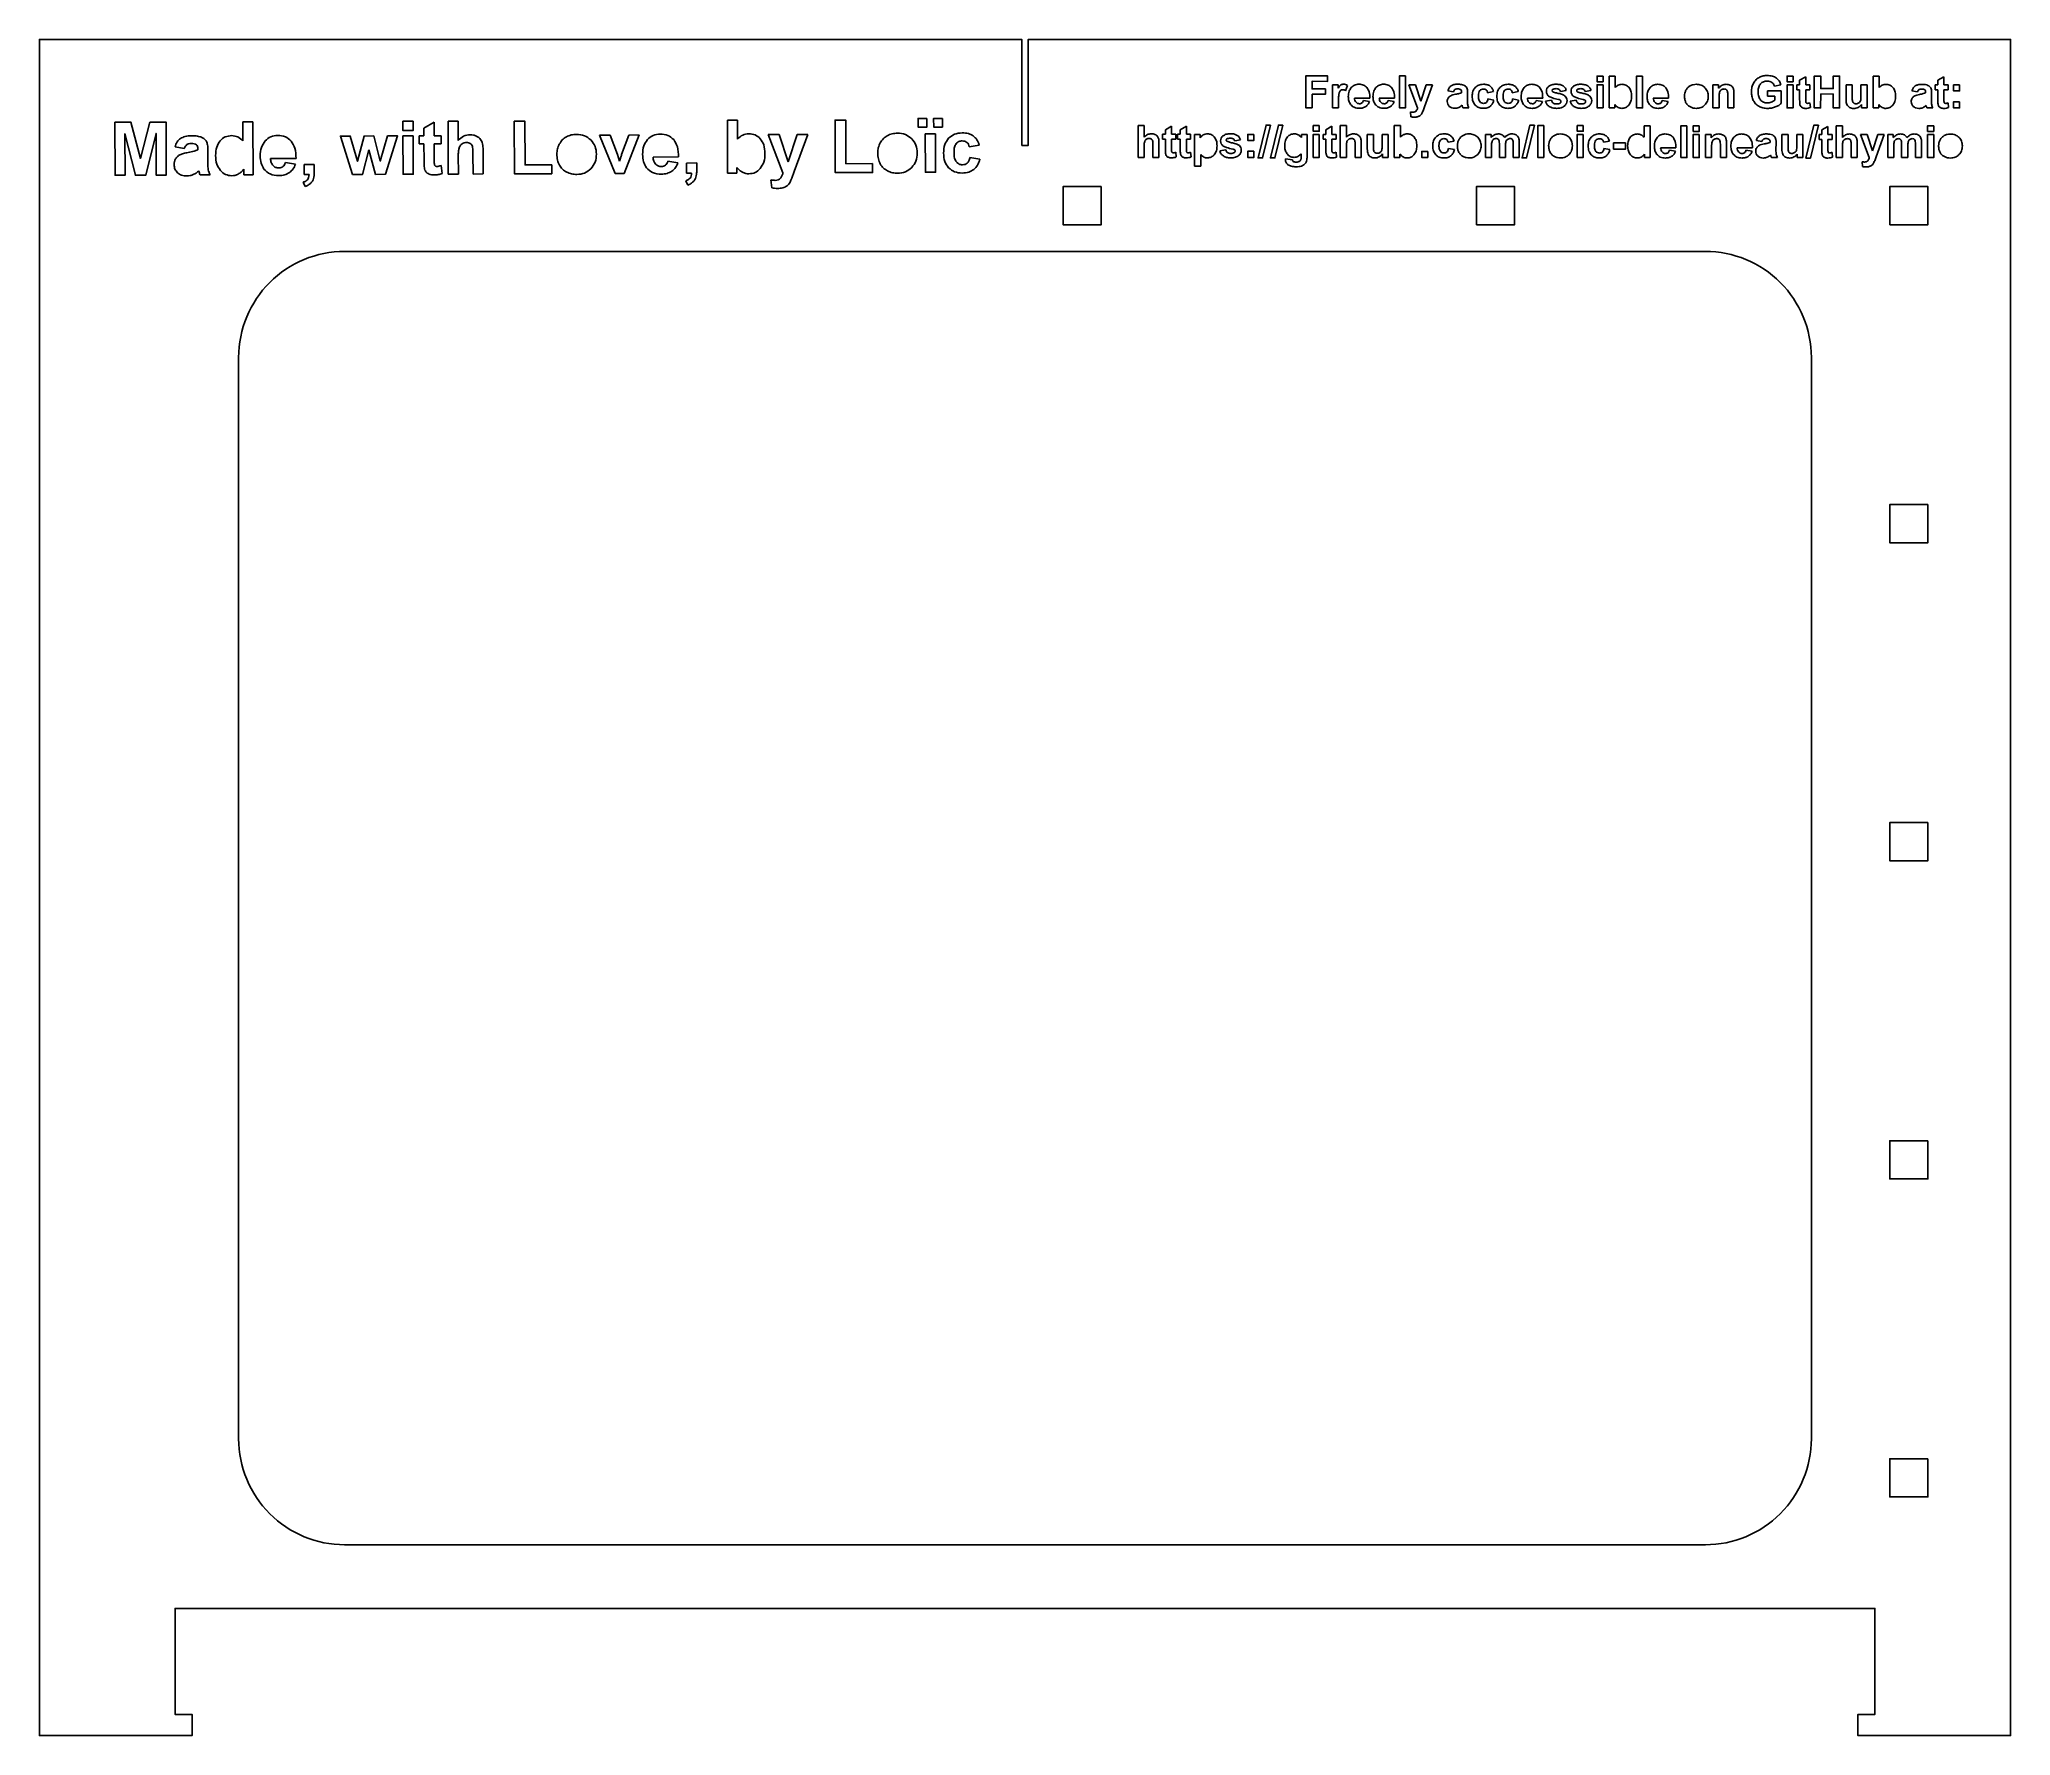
# Model space of a CAD drawing. Header units: millimetres. Extents: x -866 to 64, y -10 to 790.
import ezdxf

# ---------------------------------------------------------------- set-up
doc = ezdxf.new("R2010")
doc.units = ezdxf.units.MM
doc.layers.get('0').update_dxf_attribs({"linetype": 'CONTINUOUS'})

msp = doc.modelspace()

# ---------------------------------------------------------------- linework, layer by layer
for p, q in [((-125.41, 757.74), (-125.4, 772.74)), ((-125.4, 772.74), (-122.53, 772.73)), ((-122.53, 772.73), (-122.53, 767.33)), ((-35.51, 770.74), (-32.62, 772.41)), ((-32.62, 772.41), (-32.62, 768.58)), ((-0.85, 757.7), (-0.85, 772.7)), ((-0.85, 772.7), (2.02, 772.7)), ((2.02, 772.7), (2.02, 767.3)), ((29.68, 770.72), (32.57, 772.4)), ((32.57, 772.4), (32.57, 768.56)), ((-255.92, 757.77), (-255.91, 768.64)), ((-255.91, 768.64), (-253.24, 768.64)), ((-253.24, 768.64), (-253.24, 767.09)), ((-248.87, 768.34), (-249.76, 765.83)), ((-215.74, 757.73), (-219.87, 768.63)), ((-219.87, 768.63), (-216.81, 768.63)), ((-216.81, 768.63), (-214.21, 760.91)), ((-214.21, 760.91), (-211.67, 768.63)), ((-208.69, 768.62), (-212.53, 758.17)), ((-211.67, 768.63), (-208.69, 768.62)), ((-198.88, 765.31), (-201.49, 765.78)), ((-195.03, 764.85), (-195.03, 765.13)), ((-192.21, 764.68), (-192.24, 761.32)), ((-179.9, 765.4), (-182.74, 764.89)), ((-168.25, 765.4), (-171.08, 764.89)), ((-145.64, 765.98), (-148.36, 765.48)), ((-133.99, 765.97), (-136.7, 765.47)), ((-76.41, 757.72), (-76.4, 768.59)), ((-76.4, 768.59), (-73.73, 768.59)), ((-73.73, 768.59), (-73.73, 766.99)), ((-73.53, 762.64), (-73.53, 757.72)), ((-69.38, 757.72), (-69.38, 763.27)), ((-66.5, 764.47), (-66.5, 757.72)), ((-50.76, 763.23), (-50.76, 765.76)), ((-50.76, 765.76), (-44.24, 765.76)), ((-47.3, 763.23), (-50.76, 763.23)), ((-44.43, 768.56), (-47.44, 768)), ((-47.3, 761.33), (-47.3, 763.23)), ((-44.24, 765.76), (-44.24, 759.78)), ((-36.83, 766.29), (-36.83, 768.58)), ((-36.83, 768.58), (-35.51, 768.58)), ((-35.51, 766.28), (-36.83, 766.29)), ((-35.51, 768.58), (-35.51, 770.74)), ((-35.51, 761.55), (-35.51, 766.28)), ((-32.62, 768.58), (-30.66, 768.58)), ((-30.66, 766.28), (-32.62, 766.28)), ((-32.62, 766.28), (-32.62, 761.9)), ((-30.66, 768.58), (-30.66, 766.28)), ((-13.59, 761.69), (-13.59, 768.57)), ((-13.59, 768.57), (-10.72, 768.57)), ((-10.72, 768.57), (-10.72, 763.58)), ((-6.58, 763.98), (-6.58, 768.57)), ((-6.58, 768.57), (-3.71, 768.57)), ((-3.71, 768.57), (-3.71, 757.7)), ((20.04, 765.25), (17.43, 765.72)), ((23.89, 764.78), (23.89, 765.07)), ((26.71, 764.62), (26.68, 761.26)), ((28.36, 766.27), (28.36, 768.56)), ((28.36, 768.56), (29.68, 768.56)), ((29.68, 766.27), (28.36, 766.27)), ((29.68, 768.56), (29.68, 770.72)), ((29.68, 761.53), (29.68, 766.27)), ((32.57, 766.27), (32.56, 761.89)), ((32.57, 768.56), (34.53, 768.56)), ((34.53, 766.27), (32.57, 766.27)), ((34.53, 768.56), (34.53, 766.27)), ((-253.04, 757.77), (-255.92, 757.77)), ((-253.04, 761.13), (-253.04, 757.77)), ((-238.33, 762.37), (-245.53, 762.37)), ((-241.34, 761.23), (-238.48, 760.74)), ((-226.67, 762.37), (-233.88, 762.37)), ((-229.69, 761.22), (-226.83, 760.74)), ((-218.92, 753.52), (-219.17, 755.78)), ((-212.53, 758.17), (-213.22, 756.28)), ((-191.59, 757.75), (-194.43, 757.75)), ((-182.58, 761.92), (-179.76, 761.43)), ((-170.93, 761.91), (-168.1, 761.43)), ((-156.76, 762.35), (-163.96, 762.35)), ((-159.78, 761.2), (-156.91, 760.72)), ((-155.43, 760.84), (-152.54, 761.28)), ((-143.77, 760.84), (-140.89, 761.28)), ((-122.74, 757.73), (-125.41, 757.74)), ((-122.74, 759.33), (-122.74, 757.73)), ((-97.35, 762.33), (-104.55, 762.33)), ((-100.37, 761.19), (-97.5, 760.71)), ((-73.53, 757.72), (-76.41, 757.72)), ((-66.5, 757.72), (-69.38, 757.72)), ((-30.67, 760.12), (-30.42, 757.89)), ((-6.38, 757.7), (-6.38, 759.33)), ((-3.71, 757.7), (-6.38, 757.7)), ((1.82, 757.7), (-0.85, 757.7)), ((1.82, 759.3), (1.82, 757.7)), ((27.33, 757.69), (24.49, 757.69)), ((34.52, 760.11), (34.76, 757.88)), ((-770.04, 751.13), (-765.24, 751.15)), ((-770, 742.13), (-770.04, 751.13)), ((-765.24, 751.15), (-765.15, 726.15)), ((-686.77, 744.55), (-684.57, 744.56)), ((-686.76, 740.73), (-686.77, 744.55)), ((-684.59, 748.16), (-679.79, 750.97)), ((-684.57, 744.56), (-684.59, 748.16)), ((-679.79, 750.97), (-679.77, 744.58)), ((-679.77, 744.58), (-676.49, 744.59)), ((-676.49, 744.59), (-676.48, 740.77)), ((-673.21, 751.49), (-668.42, 751.51)), ((-673.12, 726.49), (-673.21, 751.49)), ((-668.42, 751.51), (-668.38, 742.32)), ((-601.78, 744.87), (-596.75, 744.88)), ((-594.42, 726.78), (-601.78, 744.87)), ((-596.75, 744.88), (-593.31, 735.65)), ((-591.31, 735.66), (-587.9, 744.92)), ((-582.97, 744.94), (-590.1, 726.8)), ((-587.9, 744.92), (-582.97, 744.94)), ((-541.44, 751.98), (-536.65, 752)), ((-541.35, 726.98), (-541.44, 751.98)), ((-536.65, 752), (-536.61, 742.99)), ((-522.14, 745.16), (-517.04, 745.18)), ((-515.19, 727.02), (-522.14, 745.16)), ((-517.04, 745.18), (-512.67, 732.34)), ((-512.67, 732.34), (-508.48, 745.21)), ((-503.52, 745.23), (-509.85, 727.78)), ((-508.48, 745.21), (-503.52, 745.23)), ((-347.67, 734.39), (-347.67, 749.39)), ((-347.67, 749.39), (-344.79, 749.38)), ((-344.79, 749.38), (-344.79, 743.87)), ((-336.05, 742.96), (-336.05, 745.25)), ((-336.05, 745.25), (-334.73, 745.25)), ((-334.73, 745.25), (-334.72, 747.41)), ((-334.72, 747.41), (-331.84, 749.08)), ((-331.84, 749.08), (-331.84, 745.25)), ((-331.84, 745.25), (-329.88, 745.25)), ((-329.88, 745.25), (-329.88, 742.96)), ((-329.07, 742.95), (-329.07, 745.25)), ((-329.07, 745.25), (-327.75, 745.25)), ((-327.75, 747.41), (-324.86, 749.08)), ((-327.75, 745.25), (-327.75, 747.41)), ((-324.86, 749.08), (-324.86, 745.25)), ((-324.86, 745.25), (-322.9, 745.25)), ((-322.9, 745.25), (-322.9, 742.95)), ((-320.99, 730.24), (-320.98, 745.24)), ((-320.98, 745.24), (-318.3, 745.24)), ((-318.3, 745.24), (-318.3, 743.65)), ((-270.56, 743.71), (-270.56, 745.23)), ((-270.56, 745.23), (-267.87, 745.23)), ((-267.87, 745.23), (-267.87, 735.48)), ((-260.39, 742.94), (-260.39, 745.23)), ((-260.39, 745.23), (-259.07, 745.23)), ((-259.07, 747.39), (-256.18, 749.06)), ((-259.07, 745.23), (-259.07, 747.39)), ((-256.18, 749.06), (-256.19, 745.23)), ((-256.19, 745.23), (-254.22, 745.23)), ((-254.22, 745.23), (-254.22, 742.93)), ((-252.24, 734.36), (-252.23, 749.36)), ((-252.23, 749.36), (-249.36, 749.36)), ((-249.36, 749.36), (-249.36, 743.84)), ((-239.49, 738.35), (-239.49, 745.22)), ((-239.49, 745.22), (-236.61, 745.22)), ((-236.61, 745.22), (-236.61, 740.23)), ((-232.48, 740.64), (-232.48, 745.22)), ((-232.48, 745.22), (-229.6, 745.22)), ((-229.6, 745.22), (-229.61, 734.35)), ((-226.75, 734.35), (-226.75, 749.35)), ((-226.75, 749.35), (-223.87, 749.35)), ((-223.87, 749.35), (-223.87, 743.95)), ((-183.77, 734.34), (-183.76, 745.21)), ((-183.76, 745.21), (-181.11, 745.21)), ((-181.11, 745.21), (-181.11, 743.72)), ((-108.93, 749.32), (-106.05, 749.32)), ((-108.93, 743.92), (-108.93, 749.32)), ((-106.05, 749.32), (-106.06, 734.32)), ((-79.94, 734.31), (-79.94, 745.18)), ((-79.94, 745.18), (-77.27, 745.18)), ((-77.27, 745.18), (-77.27, 743.58)), ((-43.87, 738.29), (-43.87, 745.17)), ((-43.87, 745.17), (-41, 745.17)), ((-41, 745.17), (-41, 740.17)), ((-36.87, 740.58), (-36.86, 745.17)), ((-36.86, 745.17), (-33.99, 745.17)), ((-33.99, 745.17), (-33.99, 734.3)), ((-26.38, 742.87), (-26.38, 745.16)), ((-26.38, 745.16), (-25.06, 745.16)), ((-25.06, 747.32), (-22.17, 749)), ((-25.06, 745.16), (-25.06, 747.32)), ((-22.17, 749), (-22.17, 745.16)), ((-22.17, 745.16), (-20.21, 745.16)), ((-20.21, 745.16), (-20.21, 742.87)), ((-18.22, 734.3), (-18.22, 749.3)), ((-18.22, 749.3), (-15.35, 749.29)), ((-15.35, 749.29), (-15.35, 743.78)), ((-2.64, 734.26), (-6.77, 745.16)), ((-6.77, 745.16), (-3.71, 745.16)), ((-3.71, 745.16), (-1.12, 737.44)), ((-1.12, 737.44), (1.42, 745.16)), ((4.4, 745.16), (0.56, 734.7)), ((1.42, 745.16), (4.4, 745.16)), ((6.03, 734.29), (6.03, 745.15)), ((6.03, 745.15), (8.68, 745.15)), ((8.68, 745.15), (8.68, 743.67)), ((-797.65, 738.61), (-802, 739.38)), ((-791.24, 737.87), (-791.24, 738.35)), ((-786.53, 737.61), (-786.56, 732.02)), ((-684.56, 740.74), (-686.76, 740.73)), ((-684.53, 732.84), (-684.56, 740.74)), ((-676.48, 740.77), (-679.75, 740.76)), ((-679.75, 740.76), (-679.72, 733.46)), ((-668.36, 735.58), (-668.32, 726.51)), ((-661.42, 726.53), (-661.45, 736.1)), ((-656.66, 737.18), (-656.63, 726.55)), ((-593.31, 735.65), (-592.31, 732.57)), ((-422.57, 740.18), (-427.29, 739.31)), ((-344.8, 739.83), (-344.8, 734.38)), ((-340.65, 734.38), (-340.65, 740.12)), ((-337.78, 740.76), (-337.78, 734.38)), ((-334.73, 742.96), (-336.05, 742.96)), ((-334.73, 738.22), (-334.73, 742.96)), ((-329.88, 742.96), (-331.84, 742.96)), ((-331.84, 742.96), (-331.84, 738.58)), ((-329.89, 736.8), (-329.64, 734.56)), ((-327.75, 742.95), (-329.07, 742.95)), ((-327.75, 738.22), (-327.75, 742.95)), ((-322.9, 742.95), (-324.86, 742.95)), ((-324.86, 742.95), (-324.86, 738.57)), ((-322.91, 736.79), (-322.67, 734.56)), ((-318.11, 735.72), (-318.11, 730.24)), ((-309.12, 737.48), (-306.23, 737.91)), ((-299.33, 742.61), (-302.05, 742.11)), ((-270.75, 734.54), (-270.75, 736.12)), ((-259.07, 742.94), (-260.39, 742.94)), ((-259.07, 738.2), (-259.07, 742.94)), ((-254.22, 742.93), (-256.19, 742.93)), ((-256.19, 742.93), (-256.19, 738.56)), ((-254.23, 736.77), (-253.99, 734.54)), ((-249.36, 739.8), (-249.36, 734.36)), ((-245.22, 734.36), (-245.22, 740.1)), ((-242.34, 740.73), (-242.34, 734.36)), ((-232.28, 734.35), (-232.28, 735.98)), ((-224.08, 735.95), (-224.08, 734.35)), ((-198.53, 742), (-201.36, 741.49)), ((-201.21, 738.51), (-198.39, 738.03)), ((-180.89, 739.62), (-180.89, 734.34)), ((-177.2, 734.34), (-177.2, 740.29)), ((-174.32, 739.56), (-174.32, 734.34)), ((-170.66, 734.34), (-170.66, 740.55)), ((-167.78, 741.28), (-167.78, 734.34)), ((-125.18, 741.98), (-128.01, 741.47)), ((-127.86, 738.49), (-125.03, 738.01)), ((-108.73, 734.32), (-108.73, 735.92)), ((-93.91, 738.92), (-101.11, 738.92)), ((-96.93, 737.78), (-94.06, 737.29)), ((-77.07, 739.23), (-77.07, 734.31)), ((-72.91, 734.31), (-72.91, 739.86)), ((-70.04, 741.06), (-70.04, 734.31)), ((-57.81, 738.91), (-65.01, 738.91)), ((-60.83, 737.77), (-57.96, 737.28)), ((-53.32, 741.86), (-55.93, 742.33)), ((-49.47, 741.39), (-49.47, 741.68)), ((-46.65, 741.23), (-46.68, 737.87)), ((-36.66, 734.3), (-36.66, 735.93)), ((-25.06, 742.87), (-26.38, 742.87)), ((-25.06, 738.13), (-25.06, 742.87)), ((-20.21, 742.87), (-22.17, 742.87)), ((-22.17, 742.87), (-22.17, 738.49)), ((-20.22, 736.71), (-19.97, 734.48)), ((-15.35, 739.74), (-15.35, 734.29)), ((-11.21, 734.29), (-11.2, 740.03)), ((-8.33, 740.67), (-8.33, 734.29)), ((8.9, 739.57), (8.9, 734.29)), ((12.59, 734.29), (12.6, 740.24)), ((15.47, 739.5), (15.47, 734.29)), ((19.13, 734.28), (19.13, 740.5)), ((22.01, 741.23), (22.01, 734.28)), ((-785.44, 726.07), (-790.19, 726.06)), ((-769.6, 726.13), (-769.61, 728.79)), ((-765.15, 726.15), (-769.6, 726.13)), ((-744.94, 733.9), (-756.94, 733.85)), ((-749.96, 731.97), (-745.18, 731.18)), ((-741.14, 731.03), (-736.35, 731.05)), ((-741.12, 726.24), (-741.14, 731.03)), ((-738.8, 726.25), (-741.12, 726.24)), ((-736.35, 731.05), (-736.34, 727.62)), ((-676.46, 730.5), (-676.03, 726.79)), ((-668.32, 726.51), (-673.12, 726.49)), ((-656.63, 726.55), (-661.42, 726.53)), ((-590.1, 726.8), (-594.42, 726.78)), ((-564.48, 734.57), (-576.49, 734.52)), ((-569.51, 732.64), (-564.73, 731.85)), ((-560.69, 731.7), (-555.89, 731.72)), ((-560.67, 726.91), (-560.69, 731.7)), ((-558.35, 726.92), (-560.67, 726.91)), ((-555.89, 731.72), (-555.88, 728.29)), ((-536.9, 727), (-541.35, 726.98)), ((-536.91, 729.66), (-536.9, 727)), ((-509.85, 727.78), (-510.98, 724.62)), ((-427.01, 734.34), (-422.3, 733.56)), ((-344.8, 734.38), (-347.67, 734.39)), ((-337.78, 734.38), (-340.65, 734.38)), ((-318.11, 730.24), (-320.99, 730.24)), ((-278.1, 733.65), (-274.81, 733.25)), ((-249.36, 734.36), (-252.24, 734.36)), ((-242.34, 734.36), (-245.22, 734.36)), ((-229.61, 734.35), (-232.28, 734.35)), ((-224.08, 734.35), (-226.75, 734.35)), ((-180.89, 734.34), (-183.77, 734.34)), ((-174.32, 734.34), (-177.2, 734.34)), ((-167.78, 734.34), (-170.66, 734.34)), ((-106.06, 734.32), (-108.73, 734.32)), ((-77.07, 734.31), (-79.94, 734.31)), ((-70.04, 734.31), (-72.91, 734.31)), ((-46.02, 734.3), (-48.87, 734.3)), ((-33.99, 734.3), (-36.66, 734.3)), ((-15.35, 734.29), (-18.22, 734.3)), ((-8.33, 734.29), (-11.21, 734.29)), ((-5.82, 730.06), (-6.08, 732.31)), ((0.56, 734.7), (-0.12, 732.81)), ((8.9, 734.29), (6.03, 734.29)), ((15.47, 734.29), (12.59, 734.29)), ((22.01, 734.28), (19.13, 734.28)), ((-740.56, 720.66), (-741.5, 722.64)), ((-560.1, 721.33), (-561.05, 723.31)), ((-520.46, 720), (-520.9, 723.75))]:
    msp.add_line(p, q)
for points in [[(-402.5, 740), (-402.5, 790), (-866, 790), (-866, -10), (-794, -10), (-794, 0), (-802, 0), (-802, 50), (0, 50), (0, 0), (-8, 0), (-8, -10), (64, -10), (64, 790), (-399.5, 790), (-399.5, 740)], [(-265.52, 764.15), (-265.52, 757.77), (-268.55, 757.77), (-268.55, 772.77), (-258.27, 772.77), (-258.27, 770.23), (-265.52, 770.24), (-265.52, 766.69), (-259.26, 766.68), (-259.26, 764.15)], [(-221.45, 772.76), (-221.45, 757.76), (-224.33, 757.76), (-224.33, 772.76)], [(-128.23, 772.74), (-128.23, 770.08), (-131.1, 770.08), (-131.1, 772.74)], [(-109.61, 772.73), (-109.61, 757.73), (-112.48, 757.73), (-112.48, 772.73)], [(-38.59, 772.71), (-38.59, 770.05), (-41.46, 770.05), (-41.46, 772.71)], [(-25.6, 764.27), (-25.61, 757.71), (-28.63, 757.71), (-28.63, 772.71), (-25.6, 772.71), (-25.6, 766.8), (-19.67, 766.8), (-19.67, 772.71), (-16.64, 772.71), (-16.64, 757.71), (-19.67, 757.71), (-19.67, 764.26)], [(-128.23, 768.6), (-128.23, 757.74), (-131.11, 757.74), (-131.1, 768.6)], [(-38.59, 768.58), (-38.59, 757.71), (-41.46, 757.71), (-41.46, 768.58)], [(39.95, 768.56), (39.95, 765.68), (37.08, 765.68), (37.08, 768.56)], [(39.95, 760.56), (39.95, 757.69), (37.08, 757.69), (37.08, 760.57)], [(-825.69, 745.6), (-825.62, 725.92), (-830.31, 725.91), (-830.4, 750.91), (-822.85, 750.93), (-818.25, 733.9), (-813.83, 750.97), (-806.26, 751), (-806.16, 726), (-810.85, 725.98), (-810.93, 745.66), (-815.82, 725.96), (-820.68, 725.94)], [(-710.54, 738), (-713.57, 726.34), (-718.22, 726.32), (-724.02, 744.41), (-719.36, 744.43), (-715.93, 732.57), (-712.85, 744.45), (-708.23, 744.47), (-705.16, 732.61), (-701.75, 744.49), (-697.02, 744.51), (-702.77, 726.38), (-707.38, 726.36)], [(-689.73, 751.43), (-689.72, 746.99), (-694.51, 746.98), (-694.53, 751.41)], [(-689.71, 744.54), (-689.64, 726.43), (-694.43, 726.41), (-694.5, 744.52)], [(-624.31, 730.88), (-624.29, 726.67), (-641.89, 726.61), (-641.98, 751.4), (-636.94, 751.42), (-636.86, 730.84)], [(-472.93, 731.45), (-472.91, 727.23), (-490.51, 727.17), (-490.6, 751.96), (-485.56, 751.98), (-485.48, 731.4)], [(-447.33, 752.75), (-447.31, 748.64), (-451.42, 748.63), (-451.43, 752.74)], [(-443.29, 745.45), (-443.22, 727.34), (-448.02, 727.33), (-448.08, 745.44)], [(-439.98, 752.78), (-439.96, 748.67), (-444.09, 748.66), (-444.1, 752.77)], [(-293.02, 745.24), (-293.02, 742.36), (-295.9, 742.36), (-295.9, 745.24)], [(-285.13, 749.62), (-288.89, 734.11), (-291.01, 734.11), (-287.29, 749.62)], [(-279.31, 749.62), (-283.07, 734.11), (-285.19, 734.11), (-281.47, 749.62)], [(-262.15, 749.36), (-262.15, 746.7), (-265.03, 746.7), (-265.02, 749.36)], [(-262.15, 745.23), (-262.15, 734.36), (-265.03, 734.36), (-265.03, 745.23)], [(-160.58, 749.59), (-164.34, 734.08), (-166.45, 734.08), (-162.74, 749.59)], [(-156.22, 749.33), (-156.22, 734.33), (-159.1, 734.33), (-159.09, 749.33)], [(-137.6, 745.19), (-137.6, 734.33), (-140.48, 734.33), (-140.47, 745.19)], [(-137.6, 749.33), (-137.6, 746.67), (-140.47, 746.67), (-140.47, 749.33)], [(-88.69, 749.31), (-88.69, 734.31), (-91.57, 734.32), (-91.56, 749.32)], [(-82.87, 749.31), (-82.87, 746.65), (-85.74, 746.65), (-85.74, 749.31)], [(-82.87, 745.18), (-82.87, 734.31), (-85.74, 734.31), (-85.74, 745.18)], [(-26.67, 749.55), (-30.43, 734.04), (-32.55, 734.04), (-28.83, 749.55)], [(27.75, 745.15), (27.75, 734.28), (24.87, 734.28), (24.88, 745.15)], [(27.75, 749.28), (27.75, 746.62), (24.88, 746.62), (24.88, 749.28)], [(-293.02, 737.25), (-293.02, 734.37), (-295.9, 734.37), (-295.9, 737.25)], [(-210.95, 737.22), (-210.95, 734.35), (-213.83, 734.35), (-213.83, 737.22)], [(-117.68, 741.2), (-117.68, 738.32), (-123.33, 738.32), (-123.32, 741.2)], [(-365.01, 720.58), (-365.01, 702.58), (-383.01, 702.58), (-383.01, 720.58)], [(-188.01, 702.58), (-188.01, 720.58), (-170.01, 720.58), (-170.01, 702.58)], [(6.99, 702.58), (6.99, 720.58), (24.99, 720.58), (24.99, 702.58)], [(24.99, 570.58), (24.99, 552.58), (6.99, 552.58), (6.99, 570.58)], [(24.99, 420.58), (24.99, 402.58), (6.99, 402.58), (6.99, 420.58)], [(24.99, 270.58), (24.99, 252.58), (6.99, 252.58), (6.99, 270.58)], [(24.99, 120.58), (24.99, 102.58), (6.99, 102.58), (6.99, 120.58)]]:
    msp.add_lwpolyline(points, close=True)
msp.add_lwpolyline([(-722, 690), (-80, 690, -0.414214), (-30, 640), (-30, 130, -0.414214), (-80, 80), (-722, 80, -0.414214), (-772, 130), (-772, 640, -0.414214)], format="xyb", close=True)
for points, knots in [([(-57.28, 769.43), (-56.91, 770), (-56.17, 771.16), (-55, 771.87), (-54.4, 772.22)], [0, 0, 0, 0, 0.2013145, 0.4056589, 0.4056589, 0.4056589, 0.4056589]), ([(-54.4, 772.22), (-53.87, 772.44), (-52.72, 772.91), (-51.48, 772.95), (-50.81, 772.97)], [0, 0, 0, 0, 0.1713355, 0.3694412, 0.3694412, 0.3694412, 0.3694412]), ([(-50.81, 772.97), (-49.96, 772.94), (-48.41, 772.89), (-47.06, 772.14), (-46.45, 771.8)], [0, 0, 0, 0, 0.2504785, 0.4576631, 0.4576631, 0.4576631, 0.4576631]), ([(-253.24, 767.09), (-253.04, 767.41), (-252.7, 767.95), (-252.21, 768.36), (-252.01, 768.53)], [0, 0, 0, 0, 0.1117334, 0.1907563, 0.1907563, 0.1907563, 0.1907563]), ([(-252.8, 764.77), (-252.87, 764.32), (-253.05, 763.12), (-253.05, 761.89), (-253.04, 761.13)], [0, 0, 0, 0, 0.135753, 0.3655384, 0.3655384, 0.3655384, 0.3655384]), ([(-252.14, 765.97), (-252.27, 765.82), (-252.59, 765.48), (-252.72, 765.03), (-252.8, 764.77)], [0, 0, 0, 0, 0.0598637, 0.1387427, 0.1387427, 0.1387427, 0.1387427]), ([(-251.11, 766.3), (-251.31, 766.29), (-251.68, 766.27), (-251.99, 766.07), (-252.14, 765.97)], [0, 0, 0, 0, 0.0563795, 0.1091947, 0.1091947, 0.1091947, 0.1091947]), ([(-252.01, 768.53), (-251.82, 768.64), (-251.43, 768.84), (-250.99, 768.87), (-250.77, 768.88)], [0, 0, 0, 0, 0.0640089, 0.130449, 0.130449, 0.130449, 0.130449]), ([(-249.76, 765.83), (-249.99, 765.97), (-250.41, 766.22), (-250.89, 766.28), (-251.11, 766.3)], [0, 0, 0, 0, 0.078476, 0.1445058, 0.1445058, 0.1445058, 0.1445058]), ([(-250.77, 768.88), (-250.44, 768.86), (-249.77, 768.81), (-249.18, 768.5), (-248.87, 768.34)], [0, 0, 0, 0, 0.0973839, 0.1987553, 0.1987553, 0.1987553, 0.1987553]), ([(-248.48, 763.12), (-248.44, 763.95), (-248.36, 765.5), (-247.47, 766.76), (-247.06, 767.35)], [0, 0, 0, 0, 0.2434073, 0.454197, 0.454197, 0.454197, 0.454197]), ([(-247.4, 759.38), (-247.72, 759.92), (-248.38, 761.08), (-248.44, 762.41), (-248.48, 763.12)], [0, 0, 0, 0, 0.1861465, 0.3945692, 0.3945692, 0.3945692, 0.3945692]), ([(-247.06, 767.35), (-246.56, 767.8), (-245.54, 768.7), (-244.18, 768.82), (-243.49, 768.88)], [0, 0, 0, 0, 0.196778, 0.3976713, 0.3976713, 0.3976713, 0.3976713]), ([(-243.49, 768.88), (-242.74, 768.82), (-241.28, 768.71), (-240.19, 767.74), (-239.66, 767.28)], [0, 0, 0, 0, 0.2205792, 0.4252719, 0.4252719, 0.4252719, 0.4252719]), ([(-239.66, 767.28), (-239.26, 766.62), (-238.34, 765.12), (-238.33, 763.36), (-238.33, 762.37)], [0, 0, 0, 0, 0.2276578, 0.5171632, 0.5171632, 0.5171632, 0.5171632]), ([(-236.82, 763.12), (-236.78, 763.95), (-236.71, 765.5), (-235.82, 766.76), (-235.41, 767.35)], [0, 0, 0, 0, 0.2434073, 0.4541965, 0.4541965, 0.4541965, 0.4541965]), ([(-235.75, 759.37), (-236.06, 759.92), (-236.72, 761.08), (-236.79, 762.41), (-236.82, 763.12)], [0, 0, 0, 0, 0.1861465, 0.3945692, 0.3945692, 0.3945692, 0.3945692]), ([(-235.41, 767.35), (-234.9, 767.79), (-233.88, 768.69), (-232.52, 768.82), (-231.84, 768.88)], [0, 0, 0, 0, 0.196778, 0.3976713, 0.3976713, 0.3976713, 0.3976713]), ([(-231.84, 768.88), (-231.08, 768.82), (-229.62, 768.71), (-228.53, 767.74), (-228.01, 767.27)], [0, 0, 0, 0, 0.2205801, 0.4252729, 0.4252729, 0.4252729, 0.4252729]), ([(-228.01, 767.27), (-227.61, 766.62), (-226.69, 765.12), (-226.68, 763.36), (-226.67, 762.37)], [0, 0, 0, 0, 0.2276574, 0.5171628, 0.5171628, 0.5171628, 0.5171628]), ([(-201.49, 765.78), (-201.33, 766.26), (-201.02, 767.17), (-200.31, 767.81), (-199.98, 768.11)], [0, 0, 0, 0, 0.1496039, 0.2824071, 0.2824071, 0.2824071, 0.2824071]), ([(-201.35, 762.37), (-201.18, 762.59), (-200.86, 763.05), (-200.36, 763.33), (-200.11, 763.47)], [0, 0, 0, 0, 0.0827469, 0.16735, 0.16735, 0.16735, 0.16735]), ([(-200.11, 763.47), (-199.79, 763.6), (-199.05, 763.9), (-198.27, 764.05), (-197.83, 764.14)], [0, 0, 0, 0, 0.1032742, 0.2387519, 0.2387519, 0.2387519, 0.2387519]), ([(-199.98, 768.11), (-199.54, 768.33), (-198.54, 768.83), (-197.41, 768.85), (-196.78, 768.87)], [0, 0, 0, 0, 0.1451015, 0.3317708, 0.3317708, 0.3317708, 0.3317708]), ([(-198.18, 766.37), (-198.33, 766.23), (-198.64, 765.94), (-198.8, 765.53), (-198.88, 765.31)], [0, 0, 0, 0, 0.0569174, 0.1281981, 0.1281981, 0.1281981, 0.1281981]), ([(-196.99, 766.67), (-197.22, 766.66), (-197.64, 766.65), (-198.02, 766.45), (-198.18, 766.37)], [0, 0, 0, 0, 0.0687139, 0.1248934, 0.1248934, 0.1248934, 0.1248934]), ([(-197.83, 764.14), (-197.25, 764.25), (-196.31, 764.42), (-195.39, 764.73), (-195.03, 764.85)], [0, 0, 0, 0, 0.1744951, 0.2884073, 0.2884073, 0.2884073, 0.2884073]), ([(-195.44, 766.31), (-195.64, 766.42), (-196.12, 766.67), (-196.66, 766.67), (-196.99, 766.67)], [0, 0, 0, 0, 0.0647479, 0.1605683, 0.1605683, 0.1605683, 0.1605683]), ([(-196.78, 768.87), (-196.22, 768.86), (-195.24, 768.85), (-194.31, 768.54), (-193.92, 768.41)], [0, 0, 0, 0, 0.1681904, 0.2916958, 0.2916958, 0.2916958, 0.2916958]), ([(-195.03, 765.13), (-195.04, 765.38), (-195.05, 765.82), (-195.32, 766.16), (-195.44, 766.31)], [0, 0, 0, 0, 0.0717177, 0.1280164, 0.1280164, 0.1280164, 0.1280164]), ([(-193.92, 768.41), (-193.63, 768.26), (-193.1, 767.97), (-192.75, 767.48), (-192.59, 767.25)], [0, 0, 0, 0, 0.0953979, 0.1780174, 0.1780174, 0.1780174, 0.1780174]), ([(-192.59, 767.25), (-192.48, 766.93), (-192.2, 766.09), (-192.21, 765.21), (-192.21, 764.68)], [0, 0, 0, 0, 0.1034599, 0.2617062, 0.2617062, 0.2617062, 0.2617062]), ([(-190.01, 763.18), (-189.97, 764), (-189.9, 765.54), (-189, 766.79), (-188.59, 767.37)], [0, 0, 0, 0, 0.2419264, 0.4508982, 0.4508982, 0.4508982, 0.4508982]), ([(-188.59, 759.01), (-189.01, 759.59), (-189.89, 760.83), (-189.97, 762.36), (-190.01, 763.18)], [0, 0, 0, 0, 0.2084472, 0.4482038, 0.4482038, 0.4482038, 0.4482038]), ([(-188.59, 767.37), (-188.05, 767.8), (-186.94, 768.72), (-185.49, 768.81), (-184.74, 768.86)], [0, 0, 0, 0, 0.2015592, 0.4221932, 0.4221932, 0.4221932, 0.4221932]), ([(-186.41, 765.86), (-186.6, 765.54), (-187.04, 764.78), (-187.05, 763.89), (-187.05, 763.38)], [0, 0, 0, 0, 0.1101159, 0.2599734, 0.2599734, 0.2599734, 0.2599734]), ([(-187.05, 763.38), (-187.05, 762.82), (-187.04, 761.85), (-186.59, 761), (-186.4, 760.65)], [0, 0, 0, 0, 0.1657873, 0.2844563, 0.2844563, 0.2844563, 0.2844563]), ([(-184.7, 766.6), (-185.04, 766.57), (-185.69, 766.52), (-186.18, 766.08), (-186.41, 765.86)], [0, 0, 0, 0, 0.0983281, 0.1915677, 0.1915677, 0.1915677, 0.1915677]), ([(-184.74, 768.86), (-184.13, 768.84), (-183.01, 768.8), (-182.03, 768.26), (-181.58, 768.01)], [0, 0, 0, 0, 0.1794393, 0.3311289, 0.3311289, 0.3311289, 0.3311289]), ([(-183.38, 766.17), (-183.57, 766.3), (-183.97, 766.56), (-184.45, 766.59), (-184.7, 766.6)], [0, 0, 0, 0, 0.0665226, 0.140592, 0.140592, 0.140592, 0.140592]), ([(-182.74, 764.89), (-182.79, 765.15), (-182.9, 765.64), (-183.23, 766), (-183.38, 766.17)], [0, 0, 0, 0, 0.07803, 0.1457498, 0.1457498, 0.1457498, 0.1457498]), ([(-181.58, 768.01), (-181.22, 767.67), (-180.43, 766.95), (-180.09, 765.94), (-179.9, 765.4)], [0, 0, 0, 0, 0.1475013, 0.3144123, 0.3144123, 0.3144123, 0.3144123]), ([(-178.36, 763.17), (-178.32, 764), (-178.24, 765.54), (-177.35, 766.78), (-176.93, 767.36)], [0, 0, 0, 0, 0.2419264, 0.4508982, 0.4508982, 0.4508982, 0.4508982]), ([(-176.94, 759.01), (-177.35, 759.58), (-178.24, 760.83), (-178.32, 762.35), (-178.36, 763.17)], [0, 0, 0, 0, 0.2084472, 0.4482038, 0.4482038, 0.4482038, 0.4482038]), ([(-176.93, 767.36), (-176.4, 767.8), (-175.28, 768.71), (-173.84, 768.81), (-173.09, 768.86)], [0, 0, 0, 0, 0.2015592, 0.4221932, 0.4221932, 0.4221932, 0.4221932]), ([(-174.76, 765.86), (-174.94, 765.53), (-175.38, 764.77), (-175.39, 763.89), (-175.4, 763.38)], [0, 0, 0, 0, 0.1101159, 0.2599734, 0.2599734, 0.2599734, 0.2599734]), ([(-175.4, 763.38), (-175.4, 762.81), (-175.39, 761.85), (-174.94, 761), (-174.75, 760.64)], [0, 0, 0, 0, 0.1657873, 0.2844563, 0.2844563, 0.2844563, 0.2844563]), ([(-173.05, 766.6), (-173.38, 766.57), (-174.04, 766.52), (-174.52, 766.07), (-174.76, 765.86)], [0, 0, 0, 0, 0.0983281, 0.1915677, 0.1915677, 0.1915677, 0.1915677]), ([(-173.09, 768.86), (-172.48, 768.84), (-171.36, 768.8), (-170.38, 768.25), (-169.93, 768)], [0, 0, 0, 0, 0.1794393, 0.3311289, 0.3311289, 0.3311289, 0.3311289]), ([(-171.73, 766.17), (-171.92, 766.29), (-172.32, 766.56), (-172.79, 766.59), (-173.05, 766.6)], [0, 0, 0, 0, 0.0665226, 0.140592, 0.140592, 0.140592, 0.140592]), ([(-171.08, 764.89), (-171.14, 765.15), (-171.24, 765.63), (-171.58, 766), (-171.73, 766.17)], [0, 0, 0, 0, 0.07803, 0.1457498, 0.1457498, 0.1457498, 0.1457498]), ([(-169.93, 768), (-169.56, 767.67), (-168.78, 766.95), (-168.43, 765.94), (-168.25, 765.4)], [0, 0, 0, 0, 0.1475013, 0.3144123, 0.3144123, 0.3144123, 0.3144123]), ([(-166.91, 763.1), (-166.87, 763.93), (-166.79, 765.48), (-165.91, 766.74), (-165.49, 767.33)], [0, 0, 0, 0, 0.2434075, 0.4541967, 0.4541967, 0.4541967, 0.4541967]), ([(-165.83, 759.35), (-166.15, 759.9), (-166.81, 761.06), (-166.87, 762.39), (-166.91, 763.1)], [0, 0, 0, 0, 0.1861465, 0.3945692, 0.3945692, 0.3945692, 0.3945692]), ([(-165.49, 767.33), (-164.99, 767.77), (-163.97, 768.68), (-162.61, 768.8), (-161.92, 768.86)], [0, 0, 0, 0, 0.196778, 0.3976713, 0.3976713, 0.3976713, 0.3976713]), ([(-161.92, 768.86), (-161.17, 768.8), (-159.71, 768.69), (-158.62, 767.72), (-158.1, 767.25)], [0, 0, 0, 0, 0.2205801, 0.4252713, 0.4252713, 0.4252713, 0.4252713]), ([(-158.1, 767.25), (-157.69, 766.6), (-156.78, 765.1), (-156.76, 763.34), (-156.76, 762.35)], [0, 0, 0, 0, 0.2276574, 0.517163, 0.517163, 0.517163, 0.517163]), ([(-155.03, 765.52), (-154.98, 765.97), (-154.88, 766.89), (-154.24, 767.56), (-153.91, 767.89)], [0, 0, 0, 0, 0.1329033, 0.2690606, 0.2690606, 0.2690606, 0.2690606]), ([(-153.74, 763.07), (-154.11, 763.4), (-154.87, 764.04), (-154.97, 765.03), (-155.03, 765.52)], [0, 0, 0, 0, 0.1428373, 0.2859245, 0.2859245, 0.2859245, 0.2859245]), ([(-153.91, 767.89), (-153.45, 768.17), (-152.39, 768.81), (-151.15, 768.84), (-150.45, 768.85)], [0, 0, 0, 0, 0.1594709, 0.3645009, 0.3645009, 0.3645009, 0.3645009]), ([(-149.33, 761.67), (-150.29, 761.87), (-151.81, 762.19), (-153.22, 762.84), (-153.74, 763.07)], [0, 0, 0, 0, 0.2935204, 0.463945, 0.463945, 0.463945, 0.463945]), ([(-152.03, 766.47), (-152.12, 766.39), (-152.31, 766.24), (-152.34, 766), (-152.36, 765.89)], [0, 0, 0, 0, 0.03564321, 0.0691451, 0.0691451, 0.0691451, 0.0691451]), ([(-152.36, 765.89), (-152.34, 765.79), (-152.31, 765.58), (-152.15, 765.44), (-152.07, 765.37)], [0, 0, 0, 0, 0.02928264, 0.06133988, 0.06133988, 0.06133988, 0.06133988]), ([(-152.07, 765.37), (-151.78, 765.24), (-150.92, 764.88), (-150, 764.68), (-149.38, 764.56)], [0, 0, 0, 0, 0.09322, 0.2810179, 0.2810179, 0.2810179, 0.2810179]), ([(-150.4, 766.79), (-150.73, 766.79), (-151.3, 766.78), (-151.81, 766.56), (-152.03, 766.47)], [0, 0, 0, 0, 0.09778, 0.167212, 0.167212, 0.167212, 0.167212]), ([(-150.45, 768.85), (-149.79, 768.84), (-148.63, 768.83), (-147.59, 768.34), (-147.14, 768.13)], [0, 0, 0, 0, 0.195253, 0.3427901, 0.3427901, 0.3427901, 0.3427901]), ([(-149.02, 766.45), (-149.21, 766.55), (-149.64, 766.77), (-150.13, 766.78), (-150.4, 766.79)], [0, 0, 0, 0, 0.0641701, 0.1442974, 0.1442974, 0.1442974, 0.1442974]), ([(-149.38, 764.56), (-148.72, 764.4), (-147.58, 764.14), (-146.59, 763.53), (-146.18, 763.28)], [0, 0, 0, 0, 0.2035053, 0.3473224, 0.3473224, 0.3473224, 0.3473224]), ([(-148.36, 765.48), (-148.42, 765.67), (-148.56, 766.06), (-148.87, 766.32), (-149.02, 766.45)], [0, 0, 0, 0, 0.0614244, 0.1193962, 0.1193962, 0.1193962, 0.1193962]), ([(-147.14, 768.13), (-146.8, 767.85), (-146.11, 767.27), (-145.8, 766.42), (-145.64, 765.98)], [0, 0, 0, 0, 0.1284282, 0.2659941, 0.2659941, 0.2659941, 0.2659941]), ([(-146.18, 763.28), (-145.91, 762.99), (-145.37, 762.38), (-145.31, 761.56), (-145.28, 761.14)], [0, 0, 0, 0, 0.1139893, 0.2380641, 0.2380641, 0.2380641, 0.2380641]), ([(-143.37, 765.52), (-143.32, 765.97), (-143.23, 766.89), (-142.58, 767.55), (-142.26, 767.89)], [0, 0, 0, 0, 0.1329029, 0.2690613, 0.2690613, 0.2690613, 0.2690613]), ([(-142.08, 763.07), (-142.46, 763.39), (-143.21, 764.04), (-143.32, 765.02), (-143.37, 765.52)], [0, 0, 0, 0, 0.1428373, 0.2859245, 0.2859245, 0.2859245, 0.2859245]), ([(-142.26, 767.89), (-141.79, 768.17), (-140.74, 768.81), (-139.5, 768.84), (-138.8, 768.85)], [0, 0, 0, 0, 0.1594726, 0.3645007, 0.3645007, 0.3645007, 0.3645007]), ([(-137.67, 761.67), (-138.64, 761.87), (-140.16, 762.19), (-141.57, 762.83), (-142.08, 763.07)], [0, 0, 0, 0, 0.2935204, 0.4639468, 0.4639468, 0.4639468, 0.4639468]), ([(-140.37, 766.47), (-140.47, 766.39), (-140.66, 766.24), (-140.69, 766), (-140.7, 765.88)], [0, 0, 0, 0, 0.03564452, 0.06914642, 0.06914642, 0.06914642, 0.06914642]), ([(-140.7, 765.88), (-140.69, 765.78), (-140.66, 765.57), (-140.5, 765.44), (-140.42, 765.36)], [0, 0, 0, 0, 0.02928311, 0.06134035, 0.06134035, 0.06134035, 0.06134035]), ([(-140.42, 765.36), (-140.13, 765.24), (-139.27, 764.87), (-138.35, 764.68), (-137.73, 764.55)], [0, 0, 0, 0, 0.0932182, 0.2810162, 0.2810162, 0.2810162, 0.2810162]), ([(-138.75, 766.78), (-139.08, 766.78), (-139.64, 766.78), (-140.16, 766.56), (-140.37, 766.47)], [0, 0, 0, 0, 0.09778, 0.1672102, 0.1672102, 0.1672102, 0.1672102]), ([(-138.8, 768.85), (-138.14, 768.84), (-136.98, 768.82), (-135.93, 768.33), (-135.48, 768.12)], [0, 0, 0, 0, 0.1952549, 0.342792, 0.342792, 0.342792, 0.342792]), ([(-137.36, 766.45), (-137.55, 766.54), (-137.99, 766.76), (-138.48, 766.78), (-138.75, 766.78)], [0, 0, 0, 0, 0.0641719, 0.1442992, 0.1442992, 0.1442992, 0.1442992]), ([(-137.73, 764.55), (-137.06, 764.4), (-135.93, 764.14), (-134.93, 763.53), (-134.52, 763.27)], [0, 0, 0, 0, 0.2035071, 0.3473242, 0.3473242, 0.3473242, 0.3473242]), ([(-136.7, 765.47), (-136.77, 765.67), (-136.9, 766.05), (-137.21, 766.32), (-137.36, 766.45)], [0, 0, 0, 0, 0.0614252, 0.1193957, 0.1193957, 0.1193957, 0.1193957]), ([(-135.48, 768.12), (-135.15, 767.84), (-134.45, 767.27), (-134.15, 766.41), (-133.99, 765.97)], [0, 0, 0, 0, 0.1284269, 0.2659927, 0.2659927, 0.2659927, 0.2659927]), ([(-134.52, 763.27), (-134.26, 762.98), (-133.71, 762.38), (-133.65, 761.56), (-133.62, 761.13)], [0, 0, 0, 0, 0.1139881, 0.2380629, 0.2380629, 0.2380629, 0.2380629]), ([(-122.53, 767.33), (-122.08, 767.77), (-121.19, 768.63), (-119.97, 768.78), (-119.38, 768.85)], [0, 0, 0, 0, 0.1844168, 0.3584342, 0.3584342, 0.3584342, 0.3584342]), ([(-119.38, 768.85), (-118.75, 768.79), (-117.49, 768.67), (-116.56, 767.83), (-116.09, 767.41)], [0, 0, 0, 0, 0.1848889, 0.3672577, 0.3672577, 0.3672577, 0.3672577]), ([(-114.8, 763.28), (-114.83, 762.43), (-114.89, 760.88), (-115.74, 759.58), (-116.12, 758.99)], [0, 0, 0, 0, 0.2485509, 0.4562519, 0.4562519, 0.4562519, 0.4562519]), ([(-116.09, 767.41), (-115.72, 766.84), (-114.89, 765.6), (-114.83, 764.1), (-114.8, 763.28)], [0, 0, 0, 0, 0.2003894, 0.4403628, 0.4403628, 0.4403628, 0.4403628]), ([(-107.5, 763.08), (-107.46, 763.91), (-107.39, 765.46), (-106.5, 766.73), (-106.09, 767.31)], [0, 0, 0, 0, 0.2434072, 0.4541974, 0.4541974, 0.4541974, 0.4541974]), ([(-106.43, 759.34), (-106.74, 759.88), (-107.4, 761.04), (-107.47, 762.38), (-107.5, 763.08)], [0, 0, 0, 0, 0.1861465, 0.3945692, 0.3945692, 0.3945692, 0.3945692]), ([(-106.09, 767.31), (-105.58, 767.76), (-104.56, 768.66), (-103.2, 768.78), (-102.52, 768.84)], [0, 0, 0, 0, 0.196778, 0.3976713, 0.3976713, 0.3976713, 0.3976713]), ([(-102.52, 768.84), (-101.76, 768.78), (-100.3, 768.68), (-99.21, 767.71), (-98.69, 767.24)], [0, 0, 0, 0, 0.2205801, 0.4252713, 0.4252713, 0.4252713, 0.4252713]), ([(-98.69, 767.24), (-98.29, 766.58), (-97.37, 765.08), (-97.36, 763.32), (-97.35, 762.33)], [0, 0, 0, 0, 0.2276583, 0.5171636, 0.5171636, 0.5171636, 0.5171636]), ([(-89.85, 763.31), (-89.82, 763.79), (-89.76, 764.76), (-89.35, 765.64), (-89.14, 766.08)], [0, 0, 0, 0, 0.1420456, 0.288307, 0.288307, 0.288307, 0.288307]), ([(-89.15, 760.13), (-89.35, 760.61), (-89.79, 761.62), (-89.83, 762.73), (-89.85, 763.31)], [0, 0, 0, 0, 0.1540403, 0.3279857, 0.3279857, 0.3279857, 0.3279857]), ([(-89.14, 766.08), (-88.89, 766.5), (-88.37, 767.34), (-87.55, 767.87), (-87.14, 768.13)], [0, 0, 0, 0, 0.1457532, 0.289408, 0.289408, 0.289408, 0.289408]), ([(-87.14, 768.13), (-86.69, 768.34), (-85.78, 768.76), (-84.77, 768.81), (-84.25, 768.84)], [0, 0, 0, 0, 0.1468579, 0.2999517, 0.2999517, 0.2999517, 0.2999517]), ([(-84.25, 768.84), (-83.47, 768.78), (-81.96, 768.66), (-80.78, 767.7), (-80.21, 767.23)], [0, 0, 0, 0, 0.2278805, 0.4441218, 0.4441218, 0.4441218, 0.4441218]), ([(-78.64, 763.19), (-78.7, 762.41), (-78.81, 760.88), (-79.76, 759.68), (-80.23, 759.1)], [0, 0, 0, 0, 0.2289677, 0.4476693, 0.4476693, 0.4476693, 0.4476693]), ([(-80.21, 767.23), (-79.75, 766.66), (-78.81, 765.47), (-78.7, 763.96), (-78.64, 763.19)], [0, 0, 0, 0, 0.2163602, 0.4432453, 0.4432453, 0.4432453, 0.4432453]), ([(-73.73, 766.99), (-73.24, 767.53), (-72.27, 768.58), (-70.85, 768.75), (-70.15, 768.83)], [0, 0, 0, 0, 0.2118623, 0.4146345, 0.4146345, 0.4146345, 0.4146345]), ([(-73.31, 765.14), (-73.37, 764.82), (-73.54, 764), (-73.53, 763.16), (-73.53, 762.64)], [0, 0, 0, 0, 0.0975849, 0.2511622, 0.2511622, 0.2511622, 0.2511622]), ([(-72.5, 766.22), (-72.68, 766.08), (-73.04, 765.78), (-73.22, 765.35), (-73.31, 765.14)], [0, 0, 0, 0, 0.0690274, 0.1374977, 0.1374977, 0.1374977, 0.1374977]), ([(-71.16, 766.63), (-71.4, 766.62), (-71.88, 766.58), (-72.29, 766.34), (-72.5, 766.22)], [0, 0, 0, 0, 0.0715911, 0.1418356, 0.1418356, 0.1418356, 0.1418356]), ([(-70.16, 766.35), (-70.31, 766.43), (-70.62, 766.6), (-70.97, 766.62), (-71.16, 766.63)], [0, 0, 0, 0, 0.0504631, 0.1050352, 0.1050352, 0.1050352, 0.1050352]), ([(-69.56, 765.54), (-69.63, 765.7), (-69.76, 766.02), (-70.03, 766.24), (-70.16, 766.35)], [0, 0, 0, 0, 0.0518897, 0.1014586, 0.1014586, 0.1014586, 0.1014586]), ([(-70.15, 768.83), (-69.85, 768.82), (-69.25, 768.79), (-68.69, 768.59), (-68.41, 768.49)], [0, 0, 0, 0, 0.0914668, 0.1782404, 0.1782404, 0.1782404, 0.1782404]), ([(-69.38, 763.27), (-69.37, 763.75), (-69.36, 764.52), (-69.51, 765.27), (-69.56, 765.54)], [0, 0, 0, 0, 0.1449826, 0.2288784, 0.2288784, 0.2288784, 0.2288784]), ([(-68.41, 768.49), (-68.17, 768.37), (-67.72, 768.16), (-67.38, 767.79), (-67.22, 767.61)], [0, 0, 0, 0, 0.0794316, 0.149079, 0.149079, 0.149079, 0.149079]), ([(-67.22, 767.61), (-67.1, 767.43), (-66.84, 767.06), (-66.72, 766.62), (-66.66, 766.41)], [0, 0, 0, 0, 0.0663292, 0.133957, 0.133957, 0.133957, 0.133957]), ([(-66.66, 766.41), (-66.61, 766.13), (-66.51, 765.49), (-66.5, 764.84), (-66.5, 764.47)], [0, 0, 0, 0, 0.0829682, 0.194311, 0.194311, 0.194311, 0.194311]), ([(-58.26, 765.27), (-58.23, 766.02), (-58.16, 767.47), (-57.57, 768.79), (-57.28, 769.43)], [0, 0, 0, 0, 0.2226239, 0.4312385, 0.4312385, 0.4312385, 0.4312385]), ([(-57.38, 761.27), (-57.64, 761.9), (-58.16, 763.18), (-58.23, 764.57), (-58.26, 765.27)], [0, 0, 0, 0, 0.2027618, 0.4117585, 0.4117585, 0.4117585, 0.4117585]), ([(-53.97, 769.12), (-54.31, 768.62), (-55.07, 767.5), (-55.12, 766.14), (-55.14, 765.39)], [0, 0, 0, 0, 0.179299, 0.3984378, 0.3984378, 0.3984378, 0.3984378]), ([(-55.14, 765.39), (-55.12, 764.59), (-55.08, 763.14), (-54.3, 761.92), (-53.96, 761.38)], [0, 0, 0, 0, 0.2355478, 0.4247114, 0.4247114, 0.4247114, 0.4247114]), ([(-50.81, 770.38), (-51.43, 770.34), (-52.62, 770.26), (-53.53, 769.49), (-53.97, 769.12)], [0, 0, 0, 0, 0.1809222, 0.3476967, 0.3476967, 0.3476967, 0.3476967]), ([(-48.63, 769.74), (-48.95, 769.93), (-49.62, 770.32), (-50.4, 770.36), (-50.81, 770.38)], [0, 0, 0, 0, 0.1094255, 0.2305793, 0.2305793, 0.2305793, 0.2305793]), ([(-47.44, 768), (-47.56, 768.34), (-47.81, 769.03), (-48.36, 769.51), (-48.63, 769.74)], [0, 0, 0, 0, 0.1089013, 0.2143607, 0.2143607, 0.2143607, 0.2143607]), ([(-46.45, 771.8), (-45.97, 771.36), (-44.99, 770.47), (-44.62, 769.21), (-44.43, 768.56)], [0, 0, 0, 0, 0.1900659, 0.3883096, 0.3883096, 0.3883096, 0.3883096]), ([(-10.72, 763.58), (-10.72, 762.96), (-10.74, 762.02), (-10.6, 761.09), (-10.56, 760.77)], [0, 0, 0, 0, 0.1848567, 0.2816426, 0.2816426, 0.2816426, 0.2816426]), ([(-6.8, 761.05), (-6.74, 761.4), (-6.56, 762.36), (-6.57, 763.35), (-6.58, 763.98)], [0, 0, 0, 0, 0.1044653, 0.2944713, 0.2944713, 0.2944713, 0.2944713]), ([(2.02, 767.3), (2.48, 767.74), (3.36, 768.6), (4.58, 768.74), (5.18, 768.81)], [0, 0, 0, 0, 0.1844168, 0.3584379, 0.3584379, 0.3584379, 0.3584379]), ([(5.18, 768.81), (5.81, 768.75), (7.06, 768.64), (8, 767.79), (8.46, 767.37)], [0, 0, 0, 0, 0.1848851, 0.367254, 0.367254, 0.367254, 0.367254]), ([(9.76, 763.24), (9.72, 762.4), (9.66, 760.84), (8.82, 759.55), (8.43, 758.96)], [0, 0, 0, 0, 0.2485509, 0.4562537, 0.4562537, 0.4562537, 0.4562537]), ([(8.46, 767.37), (8.84, 766.81), (9.67, 765.56), (9.73, 764.06), (9.76, 763.24)], [0, 0, 0, 0, 0.2003913, 0.4403646, 0.4403646, 0.4403646, 0.4403646]), ([(17.43, 765.72), (17.59, 766.2), (17.9, 767.11), (18.61, 767.75), (18.95, 768.05)], [0, 0, 0, 0, 0.1496039, 0.2824071, 0.2824071, 0.2824071, 0.2824071]), ([(17.57, 762.31), (17.74, 762.53), (18.07, 762.99), (18.56, 763.27), (18.81, 763.41)], [0, 0, 0, 0, 0.0827469, 0.16735, 0.16735, 0.16735, 0.16735]), ([(18.81, 763.41), (19.13, 763.54), (19.87, 763.84), (20.65, 763.99), (21.09, 764.08)], [0, 0, 0, 0, 0.103276, 0.2387518, 0.2387518, 0.2387518, 0.2387518]), ([(18.95, 768.05), (19.38, 768.27), (20.38, 768.77), (21.51, 768.79), (22.14, 768.81)], [0, 0, 0, 0, 0.1450998, 0.3317729, 0.3317729, 0.3317729, 0.3317729]), ([(20.74, 766.31), (20.6, 766.17), (20.28, 765.88), (20.13, 765.47), (20.04, 765.25)], [0, 0, 0, 0, 0.0569161, 0.1281976, 0.1281976, 0.1281976, 0.1281976]), ([(21.93, 766.61), (21.7, 766.6), (21.28, 766.59), (20.91, 766.39), (20.74, 766.31)], [0, 0, 0, 0, 0.0687139, 0.1248916, 0.1248916, 0.1248916, 0.1248916]), ([(21.09, 764.08), (21.67, 764.19), (22.61, 764.36), (23.53, 764.66), (23.89, 764.78)], [0, 0, 0, 0, 0.1744933, 0.2884073, 0.2884073, 0.2884073, 0.2884073]), ([(23.48, 766.25), (23.29, 766.36), (22.81, 766.61), (22.26, 766.61), (21.93, 766.61)], [0, 0, 0, 0, 0.0647496, 0.1605701, 0.1605701, 0.1605701, 0.1605701]), ([(22.14, 768.81), (22.71, 768.8), (23.69, 768.79), (24.61, 768.48), (25, 768.35)], [0, 0, 0, 0, 0.1681904, 0.2916958, 0.2916958, 0.2916958, 0.2916958]), ([(23.89, 765.07), (23.88, 765.32), (23.87, 765.76), (23.6, 766.1), (23.48, 766.25)], [0, 0, 0, 0, 0.0717174, 0.1280172, 0.1280172, 0.1280172, 0.1280172]), ([(25, 768.35), (25.29, 768.2), (25.82, 767.91), (26.17, 767.42), (26.33, 767.19)], [0, 0, 0, 0, 0.0953979, 0.178015, 0.178015, 0.178015, 0.178015]), ([(26.33, 767.19), (26.44, 766.87), (26.72, 766.03), (26.72, 765.15), (26.71, 764.62)], [0, 0, 0, 0, 0.1034605, 0.2617068, 0.2617068, 0.2617068, 0.2617068]), ([(-243.21, 757.52), (-244.07, 757.58), (-245.71, 757.68), (-246.86, 758.84), (-247.4, 759.38)], [0, 0, 0, 0, 0.2508986, 0.4726954, 0.4726954, 0.4726954, 0.4726954]), ([(-245.53, 762.37), (-245.5, 761.98), (-245.45, 761.25), (-245.03, 760.66), (-244.83, 760.38)], [0, 0, 0, 0, 0.1152672, 0.2144778, 0.2144778, 0.2144778, 0.2144778]), ([(-244.83, 760.38), (-244.6, 760.17), (-244.12, 759.76), (-243.49, 759.7), (-243.18, 759.67)], [0, 0, 0, 0, 0.0917797, 0.1845633, 0.1845633, 0.1845633, 0.1845633]), ([(-240.23, 758.34), (-240.66, 758.1), (-241.59, 757.6), (-242.65, 757.55), (-243.21, 757.52)], [0, 0, 0, 0, 0.1477045, 0.3130864, 0.3130864, 0.3130864, 0.3130864]), ([(-243.18, 759.67), (-242.96, 759.68), (-242.55, 759.71), (-242.21, 759.93), (-242.04, 760.04)], [0, 0, 0, 0, 0.062838, 0.1212046, 0.1212046, 0.1212046, 0.1212046]), ([(-242.04, 760.04), (-241.89, 760.19), (-241.57, 760.53), (-241.42, 760.98), (-241.34, 761.23)], [0, 0, 0, 0, 0.0628178, 0.1392036, 0.1392036, 0.1392036, 0.1392036]), ([(-238.48, 760.74), (-238.68, 760.26), (-239.07, 759.32), (-239.85, 758.66), (-240.23, 758.34)], [0, 0, 0, 0, 0.1559887, 0.3005161, 0.3005161, 0.3005161, 0.3005161]), ([(-231.55, 757.52), (-232.42, 757.58), (-234.05, 757.68), (-235.21, 758.83), (-235.75, 759.37)], [0, 0, 0, 0, 0.2508986, 0.4726954, 0.4726954, 0.4726954, 0.4726954]), ([(-233.88, 762.37), (-233.85, 761.98), (-233.8, 761.25), (-233.38, 760.65), (-233.18, 760.38)], [0, 0, 0, 0, 0.1152674, 0.214478, 0.214478, 0.214478, 0.214478]), ([(-233.18, 760.38), (-232.94, 760.17), (-232.47, 759.75), (-231.84, 759.7), (-231.52, 759.67)], [0, 0, 0, 0, 0.0917805, 0.1845622, 0.1845622, 0.1845622, 0.1845622]), ([(-228.57, 758.34), (-229.01, 758.1), (-229.94, 757.59), (-230.99, 757.54), (-231.55, 757.52)], [0, 0, 0, 0, 0.1477045, 0.3130855, 0.3130855, 0.3130855, 0.3130855]), ([(-231.52, 759.67), (-231.31, 759.68), (-230.9, 759.71), (-230.55, 759.93), (-230.39, 760.04)], [0, 0, 0, 0, 0.062837, 0.1212053, 0.1212053, 0.1212053, 0.1212053]), ([(-230.39, 760.04), (-230.24, 760.19), (-229.91, 760.53), (-229.77, 760.98), (-229.69, 761.22)], [0, 0, 0, 0, 0.0628184, 0.1392035, 0.1392035, 0.1392035, 0.1392035]), ([(-226.83, 760.74), (-227.03, 760.25), (-227.42, 759.31), (-228.2, 758.66), (-228.57, 758.34)], [0, 0, 0, 0, 0.1559883, 0.3005164, 0.3005164, 0.3005164, 0.3005164]), ([(-219.17, 755.78), (-218.96, 755.74), (-218.56, 755.66), (-218.15, 755.65), (-217.96, 755.64)], [0, 0, 0, 0, 0.0649756, 0.1226268, 0.1226268, 0.1226268, 0.1226268]), ([(-217.29, 753.35), (-217.57, 753.36), (-218.11, 753.37), (-218.65, 753.47), (-218.92, 753.52)], [0, 0, 0, 0, 0.0822264, 0.1638526, 0.1638526, 0.1638526, 0.1638526]), ([(-217.96, 755.64), (-217.65, 755.66), (-217.09, 755.69), (-216.67, 756.06), (-216.47, 756.23)], [0, 0, 0, 0, 0.0884573, 0.163854, 0.163854, 0.163854, 0.163854]), ([(-215.82, 753.52), (-216.05, 753.47), (-216.54, 753.37), (-217.03, 753.36), (-217.29, 753.35)], [0, 0, 0, 0, 0.0704139, 0.1481694, 0.1481694, 0.1481694, 0.1481694]), ([(-216.47, 756.23), (-216.32, 756.45), (-215.99, 756.91), (-215.82, 757.45), (-215.74, 757.73)], [0, 0, 0, 0, 0.0792311, 0.1679103, 0.1679103, 0.1679103, 0.1679103]), ([(-214.73, 754.01), (-214.89, 753.91), (-215.23, 753.7), (-215.62, 753.58), (-215.82, 753.52)], [0, 0, 0, 0, 0.0568592, 0.1202422, 0.1202422, 0.1202422, 0.1202422]), ([(-213.94, 754.82), (-214.06, 754.67), (-214.28, 754.36), (-214.58, 754.12), (-214.73, 754.01)], [0, 0, 0, 0, 0.0584664, 0.1137066, 0.1137066, 0.1137066, 0.1137066]), ([(-213.22, 756.28), (-213.33, 755.99), (-213.54, 755.49), (-213.82, 755.03), (-213.94, 754.82)], [0, 0, 0, 0, 0.0916834, 0.1624365, 0.1624365, 0.1624365, 0.1624365]), ([(-201.79, 760.72), (-201.77, 761.02), (-201.74, 761.6), (-201.48, 762.11), (-201.35, 762.37)], [0, 0, 0, 0, 0.0877911, 0.1716767, 0.1716767, 0.1716767, 0.1716767]), ([(-200.82, 758.42), (-201.1, 758.75), (-201.68, 759.41), (-201.75, 760.28), (-201.79, 760.72)], [0, 0, 0, 0, 0.1260381, 0.2554476, 0.2554476, 0.2554476, 0.2554476]), ([(-198.18, 757.51), (-198.69, 757.54), (-199.67, 757.59), (-200.45, 758.16), (-200.82, 758.42)], [0, 0, 0, 0, 0.1517438, 0.2850401, 0.2850401, 0.2850401, 0.2850401]), ([(-196.39, 757.87), (-196.67, 757.76), (-197.25, 757.55), (-197.87, 757.52), (-198.18, 757.51)], [0, 0, 0, 0, 0.09078, 0.1835554, 0.1835554, 0.1835554, 0.1835554]), ([(-194.81, 758.94), (-195.06, 758.72), (-195.53, 758.29), (-196.11, 758), (-196.39, 757.87)], [0, 0, 0, 0, 0.0986822, 0.1915306, 0.1915306, 0.1915306, 0.1915306]), ([(-194.71, 758.6), (-194.73, 758.67), (-194.76, 758.79), (-194.8, 758.9), (-194.81, 758.94)], [0, 0, 0, 0, 0.02210112, 0.03528667, 0.03528667, 0.03528667, 0.03528667]), ([(-194.43, 757.75), (-194.48, 757.87), (-194.58, 758.15), (-194.66, 758.44), (-194.71, 758.6)], [0, 0, 0, 0, 0.03770075, 0.08932481, 0.08932481, 0.08932481, 0.08932481]), ([(-192.24, 761.32), (-192.24, 760.91), (-192.24, 760.2), (-192.14, 759.5), (-192.1, 759.21)], [0, 0, 0, 0, 0.1244937, 0.2119528, 0.2119528, 0.2119528, 0.2119528]), ([(-192.1, 759.21), (-192.04, 758.97), (-191.92, 758.47), (-191.7, 758), (-191.59, 757.75)], [0, 0, 0, 0, 0.0732082, 0.1549952, 0.1549952, 0.1549952, 0.1549952]), ([(-184.79, 757.51), (-185.54, 757.56), (-186.97, 757.66), (-188.07, 758.57), (-188.59, 759.01)], [0, 0, 0, 0, 0.2175046, 0.4181125, 0.4181125, 0.4181125, 0.4181125]), ([(-186.4, 760.65), (-186.17, 760.41), (-185.68, 759.94), (-185, 759.88), (-184.66, 759.85)], [0, 0, 0, 0, 0.0968191, 0.1971768, 0.1971768, 0.1971768, 0.1971768]), ([(-181.45, 758.5), (-181.92, 758.21), (-182.95, 757.58), (-184.15, 757.53), (-184.79, 757.51)], [0, 0, 0, 0, 0.1639367, 0.3540849, 0.3540849, 0.3540849, 0.3540849]), ([(-184.66, 759.85), (-184.4, 759.86), (-183.91, 759.89), (-183.51, 760.18), (-183.32, 760.31)], [0, 0, 0, 0, 0.0753425, 0.1444179, 0.1444179, 0.1444179, 0.1444179]), ([(-183.32, 760.31), (-183.16, 760.52), (-182.78, 760.99), (-182.65, 761.58), (-182.58, 761.92)], [0, 0, 0, 0, 0.0773906, 0.1785063, 0.1785063, 0.1785063, 0.1785063]), ([(-179.76, 761.43), (-179.93, 760.84), (-180.24, 759.71), (-181.06, 758.89), (-181.45, 758.5)], [0, 0, 0, 0, 0.1822981, 0.3438045, 0.3438045, 0.3438045, 0.3438045]), ([(-173.14, 757.5), (-173.88, 757.55), (-175.31, 757.65), (-176.41, 758.57), (-176.94, 759.01)], [0, 0, 0, 0, 0.2175046, 0.4181125, 0.4181125, 0.4181125, 0.4181125]), ([(-174.75, 760.64), (-174.51, 760.41), (-174.03, 759.94), (-173.35, 759.88), (-173.01, 759.85)], [0, 0, 0, 0, 0.0968191, 0.1971768, 0.1971768, 0.1971768, 0.1971768]), ([(-169.79, 758.49), (-170.27, 758.21), (-171.29, 757.58), (-172.49, 757.53), (-173.14, 757.5)], [0, 0, 0, 0, 0.163935, 0.3540851, 0.3540851, 0.3540851, 0.3540851]), ([(-173.01, 759.85), (-172.75, 759.86), (-172.26, 759.89), (-171.86, 760.18), (-171.67, 760.31)], [0, 0, 0, 0, 0.0753425, 0.1444179, 0.1444179, 0.1444179, 0.1444179]), ([(-171.67, 760.31), (-171.5, 760.51), (-171.12, 760.98), (-171, 761.58), (-170.93, 761.91)], [0, 0, 0, 0, 0.0773895, 0.1785058, 0.1785058, 0.1785058, 0.1785058]), ([(-168.1, 761.43), (-168.27, 760.83), (-168.59, 759.71), (-169.41, 758.88), (-169.79, 758.49)], [0, 0, 0, 0, 0.1822981, 0.3438045, 0.3438045, 0.3438045, 0.3438045]), ([(-161.64, 757.5), (-162.51, 757.56), (-164.14, 757.66), (-165.29, 758.81), (-165.83, 759.35)], [0, 0, 0, 0, 0.2508986, 0.4726962, 0.4726962, 0.4726962, 0.4726962]), ([(-163.96, 762.35), (-163.93, 761.96), (-163.88, 761.23), (-163.46, 760.63), (-163.27, 760.36)], [0, 0, 0, 0, 0.1152671, 0.2144777, 0.2144777, 0.2144777, 0.2144777]), ([(-163.27, 760.36), (-163.03, 760.15), (-162.55, 759.74), (-161.92, 759.68), (-161.61, 759.65)], [0, 0, 0, 0, 0.0917805, 0.1845641, 0.1845641, 0.1845641, 0.1845641]), ([(-158.66, 758.32), (-159.09, 758.08), (-160.02, 757.57), (-161.08, 757.53), (-161.64, 757.5)], [0, 0, 0, 0, 0.1477054, 0.3130854, 0.3130854, 0.3130854, 0.3130854]), ([(-161.61, 759.65), (-161.39, 759.66), (-160.98, 759.69), (-160.64, 759.91), (-160.47, 760.02)], [0, 0, 0, 0, 0.062837, 0.1212036, 0.1212036, 0.1212036, 0.1212036]), ([(-160.47, 760.02), (-160.32, 760.17), (-160, 760.51), (-159.85, 760.96), (-159.78, 761.2)], [0, 0, 0, 0, 0.0628184, 0.1392042, 0.1392042, 0.1392042, 0.1392042]), ([(-156.91, 760.72), (-157.11, 760.23), (-157.5, 759.29), (-158.28, 758.64), (-158.66, 758.32)], [0, 0, 0, 0, 0.1559883, 0.3005157, 0.3005157, 0.3005157, 0.3005157]), ([(-153.73, 758.4), (-154.13, 758.73), (-154.92, 759.38), (-155.26, 760.36), (-155.43, 760.84)], [0, 0, 0, 0, 0.1507623, 0.3025203, 0.3025203, 0.3025203, 0.3025203]), ([(-150.22, 757.5), (-150.9, 757.52), (-152.14, 757.56), (-153.24, 758.14), (-153.73, 758.4)], [0, 0, 0, 0, 0.2001529, 0.367013, 0.367013, 0.367013, 0.367013]), ([(-152.54, 761.28), (-152.47, 761.02), (-152.33, 760.53), (-151.97, 760.18), (-151.8, 760.01)], [0, 0, 0, 0, 0.0788891, 0.1500442, 0.1500442, 0.1500442, 0.1500442]), ([(-151.8, 760.01), (-151.58, 759.88), (-151.09, 759.6), (-150.53, 759.58), (-150.22, 759.57)], [0, 0, 0, 0, 0.0749947, 0.1656907, 0.1656907, 0.1656907, 0.1656907]), ([(-150.22, 759.57), (-149.89, 759.58), (-149.29, 759.59), (-148.77, 759.86), (-148.54, 759.98)], [0, 0, 0, 0, 0.0982477, 0.1747623, 0.1747623, 0.1747623, 0.1747623]), ([(-146.53, 758.57), (-147.03, 758.26), (-148.15, 757.56), (-149.48, 757.52), (-150.22, 757.5)], [0, 0, 0, 0, 0.1744785, 0.3907656, 0.3907656, 0.3907656, 0.3907656]), ([(-148.37, 761.29), (-148.48, 761.36), (-148.78, 761.55), (-149.12, 761.62), (-149.33, 761.67)], [0, 0, 0, 0, 0.0399787, 0.1039988, 0.1039988, 0.1039988, 0.1039988]), ([(-148.54, 759.98), (-148.43, 760.09), (-148.21, 760.29), (-148.18, 760.6), (-148.16, 760.75)], [0, 0, 0, 0, 0.04392212, 0.08817582, 0.08817582, 0.08817582, 0.08817582]), ([(-148.16, 760.75), (-148.17, 760.85), (-148.18, 761.05), (-148.31, 761.21), (-148.37, 761.29)], [0, 0, 0, 0, 0.03036236, 0.05910449, 0.05910449, 0.05910449, 0.05910449]), ([(-145.28, 761.14), (-145.33, 760.65), (-145.45, 759.65), (-146.16, 758.94), (-146.53, 758.57)], [0, 0, 0, 0, 0.1423612, 0.2929298, 0.2929298, 0.2929298, 0.2929298]), ([(-142.08, 758.39), (-142.47, 758.72), (-143.27, 759.38), (-143.6, 760.35), (-143.77, 760.84)], [0, 0, 0, 0, 0.1507623, 0.3025203, 0.3025203, 0.3025203, 0.3025203]), ([(-138.57, 757.49), (-139.24, 757.52), (-140.49, 757.56), (-141.58, 758.13), (-142.08, 758.39)], [0, 0, 0, 0, 0.2001529, 0.367013, 0.367013, 0.367013, 0.367013]), ([(-140.89, 761.28), (-140.82, 761.02), (-140.68, 760.53), (-140.31, 760.17), (-140.14, 760.01)], [0, 0, 0, 0, 0.0788891, 0.1500455, 0.1500455, 0.1500455, 0.1500455]), ([(-140.14, 760.01), (-139.92, 759.88), (-139.44, 759.6), (-138.87, 759.58), (-138.57, 759.57)], [0, 0, 0, 0, 0.074993, 0.165689, 0.165689, 0.165689, 0.165689]), ([(-138.57, 759.57), (-138.23, 759.58), (-137.64, 759.59), (-137.12, 759.86), (-136.89, 759.98)], [0, 0, 0, 0, 0.0982496, 0.1747642, 0.1747642, 0.1747642, 0.1747642]), ([(-134.87, 758.57), (-135.37, 758.25), (-136.5, 757.55), (-137.83, 757.52), (-138.57, 757.49)], [0, 0, 0, 0, 0.1744785, 0.3907656, 0.3907656, 0.3907656, 0.3907656]), ([(-136.71, 761.29), (-136.83, 761.36), (-137.12, 761.54), (-137.46, 761.62), (-137.67, 761.67)], [0, 0, 0, 0, 0.0399787, 0.1039988, 0.1039988, 0.1039988, 0.1039988]), ([(-136.89, 759.98), (-136.78, 760.08), (-136.56, 760.29), (-136.52, 760.59), (-136.51, 760.75)], [0, 0, 0, 0, 0.04392089, 0.08817459, 0.08817459, 0.08817459, 0.08817459]), ([(-136.51, 760.75), (-136.52, 760.85), (-136.53, 761.05), (-136.65, 761.21), (-136.71, 761.29)], [0, 0, 0, 0, 0.03036236, 0.05910347, 0.05910347, 0.05910347, 0.05910347]), ([(-133.62, 761.13), (-133.68, 760.65), (-133.8, 759.65), (-134.51, 758.93), (-134.87, 758.57)], [0, 0, 0, 0, 0.1423607, 0.2929306, 0.2929306, 0.2929306, 0.2929306]), ([(-121.18, 757.95), (-121.47, 758.13), (-122.07, 758.5), (-122.51, 759.05), (-122.74, 759.33)], [0, 0, 0, 0, 0.102134, 0.2095493, 0.2095493, 0.2095493, 0.2095493]), ([(-119.34, 757.49), (-119.65, 757.51), (-120.29, 757.55), (-120.88, 757.82), (-121.18, 757.95)], [0, 0, 0, 0, 0.0932017, 0.1908481, 0.1908481, 0.1908481, 0.1908481]), ([(-116.12, 758.99), (-116.58, 758.55), (-117.49, 757.69), (-118.73, 757.55), (-119.34, 757.49)], [0, 0, 0, 0, 0.1850589, 0.3641419, 0.3641419, 0.3641419, 0.3641419]), ([(-102.23, 757.48), (-103.1, 757.54), (-104.73, 757.65), (-105.89, 758.8), (-106.43, 759.34)], [0, 0, 0, 0, 0.2508967, 0.4726943, 0.4726943, 0.4726943, 0.4726943]), ([(-104.55, 762.33), (-104.53, 761.94), (-104.48, 761.21), (-104.05, 760.62), (-103.86, 760.34)], [0, 0, 0, 0, 0.1152671, 0.2144777, 0.2144777, 0.2144777, 0.2144777]), ([(-103.86, 760.34), (-103.62, 760.14), (-103.15, 759.72), (-102.52, 759.66), (-102.2, 759.63)], [0, 0, 0, 0, 0.0917805, 0.1845641, 0.1845641, 0.1845641, 0.1845641]), ([(-99.25, 758.31), (-99.69, 758.07), (-100.61, 757.56), (-101.67, 757.51), (-102.23, 757.48)], [0, 0, 0, 0, 0.1477054, 0.3130873, 0.3130873, 0.3130873, 0.3130873]), ([(-102.2, 759.63), (-101.99, 759.64), (-101.58, 759.67), (-101.23, 759.89), (-101.07, 760)], [0, 0, 0, 0, 0.062837, 0.1212036, 0.1212036, 0.1212036, 0.1212036]), ([(-101.07, 760), (-100.92, 760.15), (-100.59, 760.49), (-100.45, 760.94), (-100.37, 761.19)], [0, 0, 0, 0, 0.0628184, 0.1392042, 0.1392042, 0.1392042, 0.1392042]), ([(-97.5, 760.71), (-97.71, 760.22), (-98.1, 759.28), (-98.88, 758.62), (-99.25, 758.31)], [0, 0, 0, 0, 0.1559883, 0.3005157, 0.3005157, 0.3005157, 0.3005157]), ([(-87.08, 758.15), (-87.51, 758.4), (-88.35, 758.9), (-88.88, 759.73), (-89.15, 760.13)], [0, 0, 0, 0, 0.1455065, 0.2893943, 0.2893943, 0.2893943, 0.2893943]), ([(-84.23, 757.48), (-84.73, 757.51), (-85.72, 757.56), (-86.63, 757.96), (-87.08, 758.15)], [0, 0, 0, 0, 0.1469084, 0.2948715, 0.2948715, 0.2948715, 0.2948715]), ([(-80.23, 759.1), (-80.8, 758.63), (-81.96, 757.66), (-83.47, 757.54), (-84.23, 757.48)], [0, 0, 0, 0, 0.2169917, 0.4415643, 0.4415643, 0.4415643, 0.4415643]), ([(-54.76, 758.45), (-55.3, 758.81), (-56.4, 759.55), (-57.06, 760.7), (-57.38, 761.27)], [0, 0, 0, 0, 0.1946005, 0.390628, 0.390628, 0.390628, 0.390628]), ([(-50.65, 757.46), (-51.4, 757.49), (-52.83, 757.56), (-54.13, 758.16), (-54.76, 758.45)], [0, 0, 0, 0, 0.2216205, 0.4255976, 0.4255976, 0.4255976, 0.4255976]), ([(-53.96, 761.38), (-53.52, 760.99), (-52.64, 760.2), (-51.45, 760.1), (-50.85, 760.05)], [0, 0, 0, 0, 0.1697869, 0.3469036, 0.3469036, 0.3469036, 0.3469036]), ([(-50.85, 760.05), (-50.53, 760.06), (-49.87, 760.1), (-49.25, 760.31), (-48.94, 760.42)], [0, 0, 0, 0, 0.0957437, 0.1953041, 0.1953041, 0.1953041, 0.1953041]), ([(-47, 758.16), (-47.6, 757.95), (-48.78, 757.55), (-50.03, 757.49), (-50.65, 757.46)], [0, 0, 0, 0, 0.189193, 0.3740729, 0.3740729, 0.3740729, 0.3740729]), ([(-48.94, 760.42), (-48.64, 760.55), (-48.06, 760.79), (-47.54, 761.15), (-47.3, 761.33)], [0, 0, 0, 0, 0.0980208, 0.1880191, 0.1880191, 0.1880191, 0.1880191]), ([(-44.24, 759.78), (-44.61, 759.47), (-45.45, 758.79), (-46.45, 758.38), (-47, 758.16)], [0, 0, 0, 0, 0.14517, 0.3214333, 0.3214333, 0.3214333, 0.3214333]), ([(-35.42, 759.52), (-35.44, 759.77), (-35.51, 760.45), (-35.51, 761.12), (-35.51, 761.55)], [0, 0, 0, 0, 0.0760304, 0.2029272, 0.2029272, 0.2029272, 0.2029272]), ([(-35.01, 758.4), (-35.1, 758.56), (-35.3, 758.91), (-35.38, 759.31), (-35.42, 759.52)], [0, 0, 0, 0, 0.0546234, 0.1198587, 0.1198587, 0.1198587, 0.1198587]), ([(-34.1, 757.73), (-34.29, 757.81), (-34.64, 757.98), (-34.9, 758.27), (-35.01, 758.4)], [0, 0, 0, 0, 0.0618266, 0.1149148, 0.1149148, 0.1149148, 0.1149148]), ([(-32.7, 757.46), (-32.95, 757.47), (-33.43, 757.49), (-33.88, 757.65), (-34.1, 757.73)], [0, 0, 0, 0, 0.074216, 0.1432991, 0.1432991, 0.1432991, 0.1432991]), ([(-30.42, 757.89), (-30.78, 757.77), (-31.51, 757.51), (-32.29, 757.48), (-32.7, 757.46)], [0, 0, 0, 0, 0.1116743, 0.2323774, 0.2323774, 0.2323774, 0.2323774]), ([(-32.62, 761.9), (-32.63, 761.55), (-32.63, 761.04), (-32.58, 760.52), (-32.57, 760.35)], [0, 0, 0, 0, 0.1052703, 0.1552017, 0.1552017, 0.1552017, 0.1552017]), ([(-32.57, 760.35), (-32.54, 760.28), (-32.49, 760.14), (-32.37, 760.04), (-32.31, 759.99)], [0, 0, 0, 0, 0.02209105, 0.04515407, 0.04515407, 0.04515407, 0.04515407]), ([(-32.31, 759.99), (-32.24, 759.95), (-32.09, 759.86), (-31.92, 759.85), (-31.83, 759.85)], [0, 0, 0, 0, 0.02459577, 0.05131088, 0.05131088, 0.05131088, 0.05131088]), ([(-31.83, 759.85), (-31.66, 759.87), (-31.27, 759.91), (-30.89, 760.04), (-30.67, 760.12)], [0, 0, 0, 0, 0.0493444, 0.1192504, 0.1192504, 0.1192504, 0.1192504]), ([(-13.2, 759.29), (-13.32, 759.63), (-13.57, 760.41), (-13.59, 761.23), (-13.59, 761.69)], [0, 0, 0, 0, 0.1076238, 0.2448204, 0.2448204, 0.2448204, 0.2448204]), ([(-11.95, 757.94), (-12.21, 758.11), (-12.75, 758.46), (-13.05, 759.02), (-13.2, 759.29)], [0, 0, 0, 0, 0.0946559, 0.18717, 0.18717, 0.18717, 0.18717]), ([(-9.98, 757.46), (-10.33, 757.48), (-11.02, 757.51), (-11.64, 757.8), (-11.95, 757.94)], [0, 0, 0, 0, 0.1045449, 0.2039192, 0.2039192, 0.2039192, 0.2039192]), ([(-10.56, 760.77), (-10.5, 760.61), (-10.37, 760.28), (-10.11, 760.06), (-9.98, 759.95)], [0, 0, 0, 0, 0.0514268, 0.1016167, 0.1016167, 0.1016167, 0.1016167]), ([(-9.98, 759.95), (-9.83, 759.86), (-9.5, 759.67), (-9.12, 759.66), (-8.92, 759.65)], [0, 0, 0, 0, 0.0526917, 0.1120077, 0.1120077, 0.1120077, 0.1120077]), ([(-7.94, 757.96), (-8.27, 757.81), (-8.92, 757.52), (-9.63, 757.48), (-9.98, 757.46)], [0, 0, 0, 0, 0.1062528, 0.2117517, 0.2117517, 0.2117517, 0.2117517]), ([(-8.92, 759.65), (-8.68, 759.66), (-8.21, 759.7), (-7.8, 759.93), (-7.6, 760.05)], [0, 0, 0, 0, 0.070559, 0.139713, 0.139713, 0.139713, 0.139713]), ([(-6.38, 759.33), (-6.59, 759.05), (-7.03, 758.5), (-7.63, 758.14), (-7.94, 757.96)], [0, 0, 0, 0, 0.1037494, 0.2093572, 0.2093572, 0.2093572, 0.2093572]), ([(-7.6, 760.05), (-7.42, 760.19), (-7.07, 760.46), (-6.89, 760.86), (-6.8, 761.05)], [0, 0, 0, 0, 0.0668021, 0.1297838, 0.1297838, 0.1297838, 0.1297838]), ([(3.38, 757.92), (3.08, 758.1), (2.48, 758.46), (2.04, 759.01), (1.82, 759.3)], [0, 0, 0, 0, 0.102134, 0.2095493, 0.2095493, 0.2095493, 0.2095493]), ([(5.21, 757.45), (4.9, 757.48), (4.26, 757.52), (3.68, 757.78), (3.38, 757.92)], [0, 0, 0, 0, 0.0931979, 0.1908479, 0.1908479, 0.1908479, 0.1908479]), ([(8.43, 758.96), (7.97, 758.52), (7.07, 757.66), (5.82, 757.52), (5.21, 757.45)], [0, 0, 0, 0, 0.1850559, 0.3641426, 0.3641426, 0.3641426, 0.3641426]), ([(17.13, 760.66), (17.15, 760.96), (17.18, 761.54), (17.45, 762.05), (17.57, 762.31)], [0, 0, 0, 0, 0.0877909, 0.1716765, 0.1716765, 0.1716765, 0.1716765]), ([(18.1, 758.36), (17.82, 758.69), (17.25, 759.35), (17.17, 760.22), (17.13, 760.66)], [0, 0, 0, 0, 0.1260381, 0.2554469, 0.2554469, 0.2554469, 0.2554469]), ([(20.75, 757.45), (20.23, 757.48), (19.26, 757.53), (18.47, 758.1), (18.1, 758.36)], [0, 0, 0, 0, 0.151742, 0.2850399, 0.2850399, 0.2850399, 0.2850399]), ([(22.54, 757.81), (22.25, 757.7), (21.67, 757.49), (21.06, 757.46), (20.75, 757.45)], [0, 0, 0, 0, 0.09078, 0.1835592, 0.1835592, 0.1835592, 0.1835592]), ([(24.11, 758.88), (23.87, 758.66), (23.39, 758.23), (22.81, 757.94), (22.54, 757.81)], [0, 0, 0, 0, 0.0986807, 0.1915291, 0.1915291, 0.1915291, 0.1915291]), ([(24.21, 758.54), (24.19, 758.61), (24.16, 758.73), (24.13, 758.84), (24.11, 758.88)], [0, 0, 0, 0, 0.02210059, 0.03528614, 0.03528614, 0.03528614, 0.03528614]), ([(24.49, 757.69), (24.45, 757.81), (24.35, 758.09), (24.26, 758.38), (24.21, 758.54)], [0, 0, 0, 0, 0.03770075, 0.08932481, 0.08932481, 0.08932481, 0.08932481]), ([(26.68, 761.26), (26.68, 760.85), (26.68, 760.14), (26.78, 759.44), (26.82, 759.15)], [0, 0, 0, 0, 0.1244938, 0.2119531, 0.2119531, 0.2119531, 0.2119531]), ([(26.82, 759.15), (26.88, 758.91), (27, 758.41), (27.22, 757.94), (27.33, 757.69)], [0, 0, 0, 0, 0.0732067, 0.1549937, 0.1549937, 0.1549937, 0.1549937]), ([(29.77, 759.5), (29.74, 759.76), (29.67, 760.43), (29.68, 761.11), (29.68, 761.53)], [0, 0, 0, 0, 0.0760304, 0.2029272, 0.2029272, 0.2029272, 0.2029272]), ([(30.17, 758.38), (30.08, 758.54), (29.88, 758.89), (29.81, 759.29), (29.77, 759.5)], [0, 0, 0, 0, 0.0546234, 0.1198587, 0.1198587, 0.1198587, 0.1198587]), ([(31.09, 757.71), (30.9, 757.79), (30.55, 757.96), (30.29, 758.25), (30.17, 758.38)], [0, 0, 0, 0, 0.0618266, 0.1149148, 0.1149148, 0.1149148, 0.1149148]), ([(32.49, 757.45), (32.24, 757.46), (31.76, 757.47), (31.31, 757.63), (31.09, 757.71)], [0, 0, 0, 0, 0.074216, 0.1432991, 0.1432991, 0.1432991, 0.1432991]), ([(34.76, 757.88), (34.41, 757.75), (33.68, 757.49), (32.9, 757.46), (32.49, 757.45)], [0, 0, 0, 0, 0.1116743, 0.2323774, 0.2323774, 0.2323774, 0.2323774]), ([(32.56, 761.89), (32.56, 761.54), (32.55, 761.02), (32.6, 760.5), (32.62, 760.34)], [0, 0, 0, 0, 0.1052703, 0.1552017, 0.1552017, 0.1552017, 0.1552017]), ([(32.62, 760.34), (32.65, 760.27), (32.7, 760.12), (32.82, 760.02), (32.88, 759.97)], [0, 0, 0, 0, 0.02209105, 0.04515407, 0.04515407, 0.04515407, 0.04515407]), ([(32.88, 759.97), (32.95, 759.93), (33.1, 759.84), (33.27, 759.84), (33.36, 759.83)], [0, 0, 0, 0, 0.02459577, 0.05131088, 0.05131088, 0.05131088, 0.05131088]), ([(33.36, 759.83), (33.53, 759.85), (33.92, 759.89), (34.3, 760.03), (34.52, 760.11)], [0, 0, 0, 0, 0.0493444, 0.1192504, 0.1192504, 0.1192504, 0.1192504]), ([(-799.49, 743.28), (-798.76, 743.65), (-797.1, 744.49), (-795.23, 744.54), (-794.18, 744.56)], [0, 0, 0, 0, 0.241834, 0.5529537, 0.5529537, 0.5529537, 0.5529537]), ([(-794.18, 744.56), (-793.23, 744.56), (-791.6, 744.55), (-790.05, 744.04), (-789.4, 743.82)], [0, 0, 0, 0, 0.2803153, 0.4861572, 0.4861572, 0.4861572, 0.4861572]), ([(-780.73, 742.21), (-779.96, 742.92), (-778.41, 744.33), (-776.32, 744.53), (-775.26, 744.63)], [0, 0, 0, 0, 0.3039489, 0.6120953, 0.6120953, 0.6120953, 0.6120953]), ([(-775.26, 744.63), (-774.28, 744.52), (-772.24, 744.28), (-770.76, 742.86), (-770, 742.13)], [0, 0, 0, 0, 0.2900291, 0.5973897, 0.5973897, 0.5973897, 0.5973897]), ([(-759.53, 742.14), (-758.69, 742.89), (-757, 744.4), (-754.73, 744.6), (-753.59, 744.71)], [0, 0, 0, 0, 0.3279635, 0.6627868, 0.6627868, 0.6627868, 0.6627868]), ([(-753.59, 744.71), (-752.33, 744.62), (-749.9, 744.45), (-748.08, 742.84), (-747.2, 742.07)], [0, 0, 0, 0, 0.3676326, 0.7087863, 0.7087863, 0.7087863, 0.7087863]), ([(-668.38, 742.32), (-667.59, 743.11), (-666.05, 744.65), (-663.9, 744.92), (-662.85, 745.05)], [0, 0, 0, 0, 0.3257834, 0.6330628, 0.6330628, 0.6330628, 0.6330628]), ([(-662.85, 745.05), (-662.32, 745.03), (-661.29, 744.99), (-660.33, 744.62), (-659.86, 744.44)], [0, 0, 0, 0, 0.1580631, 0.3065001, 0.3065001, 0.3065001, 0.3065001]), ([(-659.86, 744.44), (-659.45, 744.24), (-658.68, 743.85), (-658.12, 743.19), (-657.85, 742.88)], [0, 0, 0, 0, 0.1359579, 0.2567146, 0.2567146, 0.2567146, 0.2567146]), ([(-620.71, 740.62), (-620.28, 741.32), (-619.43, 742.71), (-618.07, 743.6), (-617.39, 744.04)], [0, 0, 0, 0, 0.2429209, 0.4823492, 0.4823492, 0.4823492, 0.4823492]), ([(-617.39, 744.04), (-616.64, 744.39), (-615.12, 745.09), (-613.44, 745.19), (-612.58, 745.23)], [0, 0, 0, 0, 0.2447632, 0.4999169, 0.4999169, 0.4999169, 0.4999169]), ([(-612.58, 745.23), (-611.28, 745.14), (-608.76, 744.96), (-606.79, 743.37), (-605.83, 742.59)], [0, 0, 0, 0, 0.3797964, 0.7402015, 0.7402015, 0.7402015, 0.7402015]), ([(-579.08, 742.81), (-578.24, 743.56), (-576.54, 745.06), (-574.28, 745.27), (-573.13, 745.38)], [0, 0, 0, 0, 0.3279635, 0.6627868, 0.6627868, 0.6627868, 0.6627868]), ([(-573.13, 745.38), (-571.87, 745.29), (-569.44, 745.12), (-567.62, 743.51), (-566.75, 742.74)], [0, 0, 0, 0, 0.3676316, 0.7087853, 0.7087853, 0.7087853, 0.7087853]), ([(-536.61, 742.99), (-535.86, 743.73), (-534.39, 745.17), (-532.36, 745.42), (-531.37, 745.54)], [0, 0, 0, 0, 0.3073597, 0.5973912, 0.5973912, 0.5973912, 0.5973912]), ([(-531.37, 745.54), (-530.32, 745.44), (-528.23, 745.26), (-526.66, 743.86), (-525.89, 743.16)], [0, 0, 0, 0, 0.3081431, 0.6120924, 0.6120924, 0.6120924, 0.6120924]), ([(-469.33, 741.18), (-468.9, 741.88), (-468.05, 743.27), (-466.69, 744.16), (-466.01, 744.6)], [0, 0, 0, 0, 0.2429187, 0.4823485, 0.4823485, 0.4823485, 0.4823485]), ([(-466.01, 744.6), (-465.26, 744.95), (-463.74, 745.65), (-462.06, 745.75), (-461.2, 745.8)], [0, 0, 0, 0, 0.2447614, 0.4999152, 0.4999152, 0.4999152, 0.4999152]), ([(-461.2, 745.8), (-459.9, 745.7), (-457.37, 745.52), (-455.41, 743.93), (-454.45, 743.15)], [0, 0, 0, 0, 0.3797964, 0.7401999, 0.7401999, 0.7401999, 0.7401999]), ([(-437.06, 743.39), (-436.17, 744.12), (-434.32, 745.65), (-431.91, 745.82), (-430.66, 745.91)], [0, 0, 0, 0, 0.3359332, 0.7036571, 0.7036571, 0.7036571, 0.7036571]), ([(-430.66, 745.91), (-429.64, 745.88), (-427.77, 745.82), (-426.14, 744.92), (-425.39, 744.51)], [0, 0, 0, 0, 0.2990661, 0.5518829, 0.5518829, 0.5518829, 0.5518829]), ([(-425.39, 744.51), (-424.77, 743.94), (-423.46, 742.75), (-422.88, 741.07), (-422.57, 740.18)], [0, 0, 0, 0, 0.2458368, 0.5240216, 0.5240216, 0.5240216, 0.5240216]), ([(-344.79, 743.87), (-344.32, 744.34), (-343.39, 745.27), (-342.1, 745.42), (-341.47, 745.5)], [0, 0, 0, 0, 0.1954702, 0.3798383, 0.3798383, 0.3798383, 0.3798383]), ([(-341.47, 745.5), (-341.15, 745.48), (-340.53, 745.46), (-339.96, 745.23), (-339.68, 745.13)], [0, 0, 0, 0, 0.0948378, 0.1839, 0.1839, 0.1839, 0.1839]), ([(-339.68, 745.13), (-339.43, 745), (-338.97, 744.77), (-338.63, 744.37), (-338.48, 744.19)], [0, 0, 0, 0, 0.0815745, 0.1540282, 0.1540282, 0.1540282, 0.1540282]), ([(-338.48, 744.19), (-338.35, 743.99), (-338.1, 743.59), (-337.98, 743.14), (-337.92, 742.92)], [0, 0, 0, 0, 0.0692949, 0.1391089, 0.1391089, 0.1391089, 0.1391089]), ([(-318.3, 743.65), (-318.11, 743.91), (-317.72, 744.44), (-317.17, 744.8), (-316.89, 744.98)], [0, 0, 0, 0, 0.09629, 0.1954409, 0.1954409, 0.1954409, 0.1954409]), ([(-316.89, 744.98), (-316.58, 745.13), (-315.96, 745.43), (-315.27, 745.47), (-314.92, 745.49)], [0, 0, 0, 0, 0.1014163, 0.2058014, 0.2058014, 0.2058014, 0.2058014]), ([(-314.92, 745.49), (-314.31, 745.42), (-313.07, 745.29), (-312.16, 744.44), (-311.7, 744)], [0, 0, 0, 0, 0.1788541, 0.3626748, 0.3626748, 0.3626748, 0.3626748]), ([(-311.7, 744), (-311.32, 743.43), (-310.49, 742.18), (-310.42, 740.68), (-310.39, 739.87)], [0, 0, 0, 0, 0.2032592, 0.4414025, 0.4414025, 0.4414025, 0.4414025]), ([(-308.72, 742.15), (-308.67, 742.6), (-308.57, 743.52), (-307.93, 744.19), (-307.6, 744.52)], [0, 0, 0, 0, 0.1329032, 0.269061, 0.269061, 0.269061, 0.269061]), ([(-307.6, 744.52), (-307.14, 744.8), (-306.08, 745.44), (-304.84, 745.47), (-304.14, 745.49)], [0, 0, 0, 0, 0.1594712, 0.3645012, 0.3645012, 0.3645012, 0.3645012]), ([(-304.14, 745.49), (-303.48, 745.48), (-302.32, 745.46), (-301.28, 744.97), (-300.83, 744.76)], [0, 0, 0, 0, 0.195253, 0.34279, 0.34279, 0.34279, 0.34279]), ([(-300.83, 744.76), (-300.49, 744.48), (-299.8, 743.9), (-299.49, 743.05), (-299.33, 742.61)], [0, 0, 0, 0, 0.1284267, 0.2659931, 0.2659931, 0.2659931, 0.2659931]), ([(-278.47, 739.86), (-278.44, 740.69), (-278.38, 742.21), (-277.54, 743.47), (-277.16, 744.04)], [0, 0, 0, 0, 0.2431933, 0.4453725, 0.4453725, 0.4453725, 0.4453725]), ([(-277.16, 744.04), (-276.69, 744.46), (-275.76, 745.3), (-274.51, 745.42), (-273.89, 745.48)], [0, 0, 0, 0, 0.1829065, 0.3659369, 0.3659369, 0.3659369, 0.3659369]), ([(-273.89, 745.48), (-273.24, 745.4), (-271.91, 745.23), (-271.02, 744.22), (-270.56, 743.71)], [0, 0, 0, 0, 0.1891689, 0.388449, 0.388449, 0.388449, 0.388449]), ([(-249.36, 743.84), (-248.88, 744.32), (-247.96, 745.24), (-246.66, 745.39), (-246.04, 745.47)], [0, 0, 0, 0, 0.1954706, 0.3798384, 0.3798384, 0.3798384, 0.3798384]), ([(-246.04, 745.47), (-245.72, 745.46), (-245.1, 745.43), (-244.52, 745.21), (-244.24, 745.1)], [0, 0, 0, 0, 0.0948381, 0.1839002, 0.1839002, 0.1839002, 0.1839002]), ([(-244.24, 745.1), (-244, 744.98), (-243.54, 744.74), (-243.2, 744.34), (-243.04, 744.16)], [0, 0, 0, 0, 0.0815751, 0.1540281, 0.1540281, 0.1540281, 0.1540281]), ([(-243.04, 744.16), (-242.92, 743.96), (-242.67, 743.57), (-242.55, 743.12), (-242.49, 742.89)], [0, 0, 0, 0, 0.0692951, 0.1391092, 0.1391092, 0.1391092, 0.1391092]), ([(-223.87, 743.95), (-223.42, 744.39), (-222.53, 745.25), (-221.31, 745.39), (-220.72, 745.46)], [0, 0, 0, 0, 0.1844159, 0.3584334, 0.3584334, 0.3584334, 0.3584334]), ([(-220.72, 745.46), (-220.09, 745.4), (-218.84, 745.29), (-217.9, 744.44), (-217.44, 744.02)], [0, 0, 0, 0, 0.1848879, 0.3672568, 0.3672568, 0.3672568, 0.3672568]), ([(-217.44, 744.02), (-217.06, 743.46), (-216.23, 742.21), (-216.17, 740.71), (-216.14, 739.9)], [0, 0, 0, 0, 0.2003903, 0.4403637, 0.4403637, 0.4403637, 0.4403637]), ([(-207.22, 743.96), (-206.68, 744.4), (-205.57, 745.31), (-204.12, 745.41), (-203.37, 745.46)], [0, 0, 0, 0, 0.2015576, 0.4221916, 0.4221916, 0.4221916, 0.4221916]), ([(-203.37, 745.46), (-202.76, 745.44), (-201.64, 745.39), (-200.66, 744.85), (-200.21, 744.6)], [0, 0, 0, 0, 0.1794412, 0.3311291, 0.3311291, 0.3311291, 0.3311291]), ([(-200.21, 744.6), (-199.84, 744.26), (-199.06, 743.54), (-198.71, 742.53), (-198.53, 742)], [0, 0, 0, 0, 0.1475026, 0.3144136, 0.3144136, 0.3144136, 0.3144136]), ([(-196.31, 742.7), (-196.05, 743.12), (-195.54, 743.96), (-194.72, 744.49), (-194.31, 744.75)], [0, 0, 0, 0, 0.145752, 0.2894084, 0.2894084, 0.2894084, 0.2894084]), ([(-194.31, 744.75), (-193.86, 744.96), (-192.94, 745.38), (-191.93, 745.43), (-191.42, 745.45)], [0, 0, 0, 0, 0.1468579, 0.2999517, 0.2999517, 0.2999517, 0.2999517]), ([(-191.42, 745.45), (-190.64, 745.39), (-189.12, 745.28), (-187.95, 744.32), (-187.38, 743.85)], [0, 0, 0, 0, 0.2278786, 0.4441199, 0.4441199, 0.4441199, 0.4441199]), ([(-181.11, 743.72), (-180.63, 744.23), (-179.7, 745.2), (-178.37, 745.37), (-177.73, 745.45)], [0, 0, 0, 0, 0.2026995, 0.3906347, 0.3906347, 0.3906347, 0.3906347]), ([(-177.73, 745.45), (-177.4, 745.44), (-176.77, 745.41), (-176.19, 745.15), (-175.92, 745.02)], [0, 0, 0, 0, 0.0980502, 0.1876898, 0.1876898, 0.1876898, 0.1876898]), ([(-175.92, 745.02), (-175.67, 744.85), (-175.16, 744.51), (-174.83, 743.99), (-174.66, 743.72)], [0, 0, 0, 0, 0.0882603, 0.1826524, 0.1826524, 0.1826524, 0.1826524]), ([(-174.66, 743.72), (-174.42, 743.99), (-173.97, 744.5), (-173.39, 744.85), (-173.11, 745.02)], [0, 0, 0, 0, 0.1063614, 0.2029198, 0.2029198, 0.2029198, 0.2029198]), ([(-173.11, 745.02), (-172.83, 745.15), (-172.27, 745.4), (-171.65, 745.43), (-171.34, 745.45)], [0, 0, 0, 0, 0.0915524, 0.1835022, 0.1835022, 0.1835022, 0.1835022]), ([(-171.34, 745.45), (-170.97, 745.43), (-170.26, 745.4), (-169.62, 745.1), (-169.32, 744.96)], [0, 0, 0, 0, 0.111172, 0.2102108, 0.2102108, 0.2102108, 0.2102108]), ([(-169.32, 744.96), (-169.06, 744.78), (-168.53, 744.4), (-168.23, 743.83), (-168.08, 743.53)], [0, 0, 0, 0, 0.0940143, 0.1914368, 0.1914368, 0.1914368, 0.1914368]), ([(-153.23, 742.69), (-152.97, 743.11), (-152.46, 743.94), (-151.64, 744.47), (-151.23, 744.74)], [0, 0, 0, 0, 0.1457531, 0.289408, 0.289408, 0.289408, 0.289408]), ([(-151.23, 744.74), (-150.78, 744.94), (-149.86, 745.36), (-148.86, 745.42), (-148.34, 745.44)], [0, 0, 0, 0, 0.1468579, 0.2999517, 0.2999517, 0.2999517, 0.2999517]), ([(-148.34, 745.44), (-147.56, 745.38), (-146.05, 745.27), (-144.87, 744.31), (-144.3, 743.84)], [0, 0, 0, 0, 0.2278786, 0.4441215, 0.4441215, 0.4441215, 0.4441215]), ([(-133.86, 743.94), (-133.33, 744.38), (-132.21, 745.29), (-130.77, 745.39), (-130.02, 745.44)], [0, 0, 0, 0, 0.2015592, 0.4221913, 0.4221913, 0.4221913, 0.4221913]), ([(-130.02, 745.44), (-129.41, 745.42), (-128.29, 745.37), (-127.31, 744.83), (-126.86, 744.58)], [0, 0, 0, 0, 0.1794393, 0.3311307, 0.3311307, 0.3311307, 0.3311307]), ([(-126.86, 744.58), (-126.49, 744.24), (-125.71, 743.52), (-125.36, 742.51), (-125.18, 741.98)], [0, 0, 0, 0, 0.1475013, 0.3144123, 0.3144123, 0.3144123, 0.3144123]), ([(-115.36, 744), (-114.9, 744.42), (-113.97, 745.26), (-112.71, 745.37), (-112.08, 745.43)], [0, 0, 0, 0, 0.1823688, 0.3672558, 0.3672558, 0.3672558, 0.3672558]), ([(-112.08, 745.43), (-111.49, 745.36), (-110.27, 745.22), (-109.38, 744.36), (-108.93, 743.92)], [0, 0, 0, 0, 0.1740174, 0.3584342, 0.3584342, 0.3584342, 0.3584342]), ([(-102.65, 743.9), (-102.14, 744.35), (-101.12, 745.25), (-99.76, 745.37), (-99.07, 745.43)], [0, 0, 0, 0, 0.196778, 0.3976713, 0.3976713, 0.3976713, 0.3976713]), ([(-99.07, 745.43), (-98.32, 745.37), (-96.86, 745.26), (-95.77, 744.29), (-95.25, 743.83)], [0, 0, 0, 0, 0.2205801, 0.4252712, 0.4252712, 0.4252712, 0.4252712]), ([(-77.27, 743.58), (-76.77, 744.12), (-75.8, 745.17), (-74.38, 745.34), (-73.69, 745.42)], [0, 0, 0, 0, 0.2118622, 0.4146344, 0.4146344, 0.4146344, 0.4146344]), ([(-73.69, 745.42), (-73.38, 745.41), (-72.78, 745.38), (-72.22, 745.18), (-71.95, 745.08)], [0, 0, 0, 0, 0.0914668, 0.1782404, 0.1782404, 0.1782404, 0.1782404]), ([(-71.95, 745.08), (-71.71, 744.96), (-71.25, 744.75), (-70.92, 744.38), (-70.76, 744.2)], [0, 0, 0, 0, 0.0794332, 0.1490794, 0.1490794, 0.1490794, 0.1490794]), ([(-70.76, 744.2), (-70.63, 744.02), (-70.38, 743.65), (-70.26, 743.21), (-70.2, 743)], [0, 0, 0, 0, 0.0663303, 0.1339572, 0.1339572, 0.1339572, 0.1339572]), ([(-66.55, 743.89), (-66.04, 744.34), (-65.02, 745.24), (-63.66, 745.36), (-62.98, 745.42)], [0, 0, 0, 0, 0.196778, 0.3976713, 0.3976713, 0.3976713, 0.3976713]), ([(-62.98, 745.42), (-62.22, 745.36), (-60.76, 745.25), (-59.67, 744.28), (-59.15, 743.82)], [0, 0, 0, 0, 0.2205801, 0.4252712, 0.4252712, 0.4252712, 0.4252712]), ([(-55.93, 742.33), (-55.77, 742.81), (-55.46, 743.72), (-54.75, 744.36), (-54.41, 744.66)], [0, 0, 0, 0, 0.149604, 0.2824071, 0.2824071, 0.2824071, 0.2824071]), ([(-54.41, 744.66), (-53.97, 744.88), (-52.97, 745.38), (-51.85, 745.4), (-51.22, 745.42)], [0, 0, 0, 0, 0.1450998, 0.3317729, 0.3317729, 0.3317729, 0.3317729]), ([(-51.22, 745.42), (-50.65, 745.41), (-49.67, 745.4), (-48.75, 745.09), (-48.35, 744.96)], [0, 0, 0, 0, 0.1681904, 0.2916958, 0.2916958, 0.2916958, 0.2916958]), ([(-48.35, 744.96), (-48.07, 744.81), (-47.54, 744.52), (-47.19, 744.03), (-47.03, 743.8)], [0, 0, 0, 0, 0.0953978, 0.1780149, 0.1780149, 0.1780149, 0.1780149]), ([(-15.35, 743.78), (-14.87, 744.25), (-13.94, 745.18), (-12.65, 745.33), (-12.02, 745.41)], [0, 0, 0, 0, 0.1954691, 0.3798397, 0.3798397, 0.3798397, 0.3798397]), ([(-12.02, 745.41), (-11.7, 745.39), (-11.09, 745.37), (-10.51, 745.14), (-10.23, 745.04)], [0, 0, 0, 0, 0.0948352, 0.1838992, 0.1838992, 0.1838992, 0.1838992]), ([(-10.23, 745.04), (-9.99, 744.91), (-9.52, 744.68), (-9.19, 744.28), (-9.03, 744.09)], [0, 0, 0, 0, 0.0815751, 0.1540275, 0.1540275, 0.1540275, 0.1540275]), ([(-9.03, 744.09), (-8.9, 743.9), (-8.66, 743.5), (-8.54, 743.05), (-8.48, 742.83)], [0, 0, 0, 0, 0.0692961, 0.1391093, 0.1391093, 0.1391093, 0.1391093]), ([(8.68, 743.67), (9.16, 744.17), (10.09, 745.15), (11.42, 745.32), (12.07, 745.4)], [0, 0, 0, 0, 0.2026995, 0.3906347, 0.3906347, 0.3906347, 0.3906347]), ([(12.07, 745.4), (12.4, 745.38), (13.03, 745.36), (13.6, 745.09), (13.88, 744.97)], [0, 0, 0, 0, 0.0980483, 0.1876915, 0.1876915, 0.1876915, 0.1876915]), ([(13.88, 744.97), (14.12, 744.8), (14.63, 744.46), (14.96, 743.94), (15.13, 743.67)], [0, 0, 0, 0, 0.0882588, 0.1826509, 0.1826509, 0.1826509, 0.1826509]), ([(15.13, 743.67), (15.37, 743.94), (15.82, 744.45), (16.4, 744.8), (16.68, 744.97)], [0, 0, 0, 0, 0.1063628, 0.2029196, 0.2029196, 0.2029196, 0.2029196]), ([(16.68, 744.97), (16.96, 745.09), (17.52, 745.34), (18.14, 745.38), (18.45, 745.4)], [0, 0, 0, 0, 0.0915506, 0.1835042, 0.1835042, 0.1835042, 0.1835042]), ([(18.45, 745.4), (18.82, 745.38), (19.53, 745.35), (20.17, 745.05), (20.48, 744.91)], [0, 0, 0, 0, 0.1111701, 0.2102089, 0.2102089, 0.2102089, 0.2102089]), ([(20.48, 744.91), (20.74, 744.73), (21.26, 744.35), (21.56, 743.78), (21.71, 743.48)], [0, 0, 0, 0, 0.0940143, 0.1914368, 0.1914368, 0.1914368, 0.1914368]), ([(30.74, 742.64), (31, 743.06), (31.51, 743.89), (32.33, 744.42), (32.74, 744.69)], [0, 0, 0, 0, 0.1457543, 0.2894091, 0.2894091, 0.2894091, 0.2894091]), ([(32.74, 744.69), (33.19, 744.89), (34.11, 745.31), (35.11, 745.37), (35.63, 745.39)], [0, 0, 0, 0, 0.1468562, 0.2999499, 0.2999499, 0.2999499, 0.2999499]), ([(35.63, 745.39), (36.41, 745.33), (37.92, 745.22), (39.1, 744.26), (39.67, 743.79)], [0, 0, 0, 0, 0.2278824, 0.4441237, 0.4441237, 0.4441237, 0.4441237]), ([(-802, 739.38), (-801.74, 740.19), (-801.23, 741.71), (-800.05, 742.78), (-799.49, 743.28)], [0, 0, 0, 0, 0.24934, 0.4706788, 0.4706788, 0.4706788, 0.4706788]), ([(-801.74, 733.69), (-801.47, 734.07), (-800.93, 734.84), (-800.11, 735.31), (-799.69, 735.54)], [0, 0, 0, 0, 0.137912, 0.2789166, 0.2789166, 0.2789166, 0.2789166]), ([(-799.69, 735.54), (-799.16, 735.76), (-797.93, 736.26), (-796.63, 736.53), (-795.89, 736.68)], [0, 0, 0, 0, 0.1721248, 0.3979199, 0.3979199, 0.3979199, 0.3979199]), ([(-796.5, 740.38), (-796.73, 740.16), (-797.25, 739.67), (-797.51, 738.99), (-797.65, 738.61)], [0, 0, 0, 0, 0.0948622, 0.2136639, 0.2136639, 0.2136639, 0.2136639]), ([(-794.5, 740.89), (-794.89, 740.88), (-795.6, 740.86), (-796.22, 740.53), (-796.5, 740.38)], [0, 0, 0, 0, 0.1145232, 0.2081544, 0.2081544, 0.2081544, 0.2081544]), ([(-795.89, 736.68), (-794.93, 736.86), (-793.36, 737.15), (-791.84, 737.67), (-791.24, 737.87)], [0, 0, 0, 0, 0.2908236, 0.4806791, 0.4806791, 0.4806791, 0.4806791]), ([(-791.93, 740.31), (-792.25, 740.48), (-793.05, 740.9), (-793.96, 740.9), (-794.5, 740.89)], [0, 0, 0, 0, 0.1079155, 0.2676152, 0.2676152, 0.2676152, 0.2676152]), ([(-791.24, 738.35), (-791.25, 738.76), (-791.27, 739.49), (-791.73, 740.06), (-791.93, 740.31)], [0, 0, 0, 0, 0.1195296, 0.2133613, 0.2133613, 0.2133613, 0.2133613]), ([(-789.4, 743.82), (-788.92, 743.57), (-788.03, 743.1), (-787.45, 742.28), (-787.18, 741.9)], [0, 0, 0, 0, 0.1589968, 0.2966957, 0.2966957, 0.2966957, 0.2966957]), ([(-787.18, 741.9), (-787, 741.35), (-786.52, 739.97), (-786.53, 738.5), (-786.53, 737.61)], [0, 0, 0, 0, 0.1724339, 0.4361779, 0.4361779, 0.4361779, 0.4361779]), ([(-782.87, 735.21), (-782.82, 736.6), (-782.74, 739.14), (-781.36, 741.26), (-780.73, 742.21)], [0, 0, 0, 0, 0.4088281, 0.7454219, 0.7454219, 0.7454219, 0.7454219]), ([(-780.62, 728.2), (-781.27, 729.17), (-782.69, 731.28), (-782.81, 733.83), (-782.87, 735.21)], [0, 0, 0, 0, 0.344356, 0.7487386, 0.7487386, 0.7487386, 0.7487386]), ([(-761.86, 735.08), (-761.8, 736.46), (-761.68, 739.04), (-760.21, 741.16), (-759.53, 742.14)], [0, 0, 0, 0, 0.4056788, 0.7569944, 0.7569944, 0.7569944, 0.7569944]), ([(-760.05, 728.84), (-760.57, 729.75), (-761.68, 731.68), (-761.8, 733.9), (-761.86, 735.08)], [0, 0, 0, 0, 0.3102447, 0.6576157, 0.6576157, 0.6576157, 0.6576157]), ([(-747.2, 742.07), (-746.53, 740.97), (-744.99, 738.48), (-744.96, 735.54), (-744.94, 733.9)], [0, 0, 0, 0, 0.379429, 0.8619387, 0.8619387, 0.8619387, 0.8619387]), ([(-667.94, 739.03), (-668.06, 738.55), (-668.35, 737.42), (-668.36, 736.25), (-668.36, 735.58)], [0, 0, 0, 0, 0.1483678, 0.3492507, 0.3492507, 0.3492507, 0.3492507]), ([(-666.57, 740.79), (-666.86, 740.56), (-667.47, 740.1), (-667.78, 739.4), (-667.94, 739.03)], [0, 0, 0, 0, 0.1089936, 0.2254782, 0.2254782, 0.2254782, 0.2254782]), ([(-664.44, 741.38), (-664.82, 741.35), (-665.58, 741.31), (-666.24, 740.96), (-666.57, 740.79)], [0, 0, 0, 0, 0.1139041, 0.2231217, 0.2231217, 0.2231217, 0.2231217]), ([(-662.71, 740.93), (-662.96, 741.06), (-663.5, 741.34), (-664.12, 741.36), (-664.44, 741.38)], [0, 0, 0, 0, 0.0848663, 0.1808192, 0.1808192, 0.1808192, 0.1808192]), ([(-661.74, 739.71), (-661.85, 739.96), (-662.07, 740.44), (-662.49, 740.77), (-662.71, 740.93)], [0, 0, 0, 0, 0.078513, 0.1575929, 0.1575929, 0.1575929, 0.1575929]), ([(-661.45, 736.1), (-661.45, 736.88), (-661.44, 738.09), (-661.66, 739.29), (-661.74, 739.71)], [0, 0, 0, 0, 0.2328761, 0.363244, 0.363244, 0.363244, 0.363244]), ([(-657.85, 742.88), (-657.65, 742.56), (-657.23, 741.9), (-657.03, 741.15), (-656.93, 740.77)], [0, 0, 0, 0, 0.1154914, 0.231848, 0.231848, 0.231848, 0.231848]), ([(-656.93, 740.77), (-656.85, 740.28), (-656.67, 739.09), (-656.67, 737.88), (-656.66, 737.18)], [0, 0, 0, 0, 0.1490945, 0.3610708, 0.3610708, 0.3610708, 0.3610708]), ([(-621.87, 735.99), (-621.82, 736.79), (-621.72, 738.4), (-621.05, 739.87), (-620.71, 740.62)], [0, 0, 0, 0, 0.2367426, 0.4805113, 0.4805113, 0.4805113, 0.4805113]), ([(-620.68, 730.7), (-621.02, 731.49), (-621.76, 733.18), (-621.83, 735.02), (-621.87, 735.99)], [0, 0, 0, 0, 0.2567338, 0.5466422, 0.5466422, 0.5466422, 0.5466422]), ([(-605.83, 742.59), (-605.06, 741.63), (-603.49, 739.66), (-603.28, 737.14), (-603.18, 735.86)], [0, 0, 0, 0, 0.3606004, 0.7387433, 0.7387433, 0.7387433, 0.7387433]), ([(-603.18, 735.86), (-603.28, 734.56), (-603.46, 732.01), (-605.04, 730.01), (-605.81, 729.03)], [0, 0, 0, 0, 0.3816121, 0.7461179, 0.7461179, 0.7461179, 0.7461179]), ([(-591.82, 734.12), (-591.74, 734.38), (-591.58, 734.9), (-591.4, 735.41), (-591.31, 735.66)], [0, 0, 0, 0, 0.0806249, 0.1617888, 0.1617888, 0.1617888, 0.1617888]), ([(-581.4, 735.75), (-581.34, 737.13), (-581.23, 739.71), (-579.76, 741.83), (-579.08, 742.81)], [0, 0, 0, 0, 0.4056788, 0.7569944, 0.7569944, 0.7569944, 0.7569944]), ([(-579.59, 729.51), (-580.11, 730.42), (-581.23, 732.35), (-581.34, 734.57), (-581.4, 735.75)], [0, 0, 0, 0, 0.3102447, 0.6576156, 0.6576156, 0.6576156, 0.6576156]), ([(-566.75, 742.74), (-566.07, 741.64), (-564.53, 739.15), (-564.5, 736.21), (-564.48, 734.57)], [0, 0, 0, 0, 0.3794295, 0.8619389, 0.8619389, 0.8619389, 0.8619389]), ([(-525.89, 743.16), (-525.25, 742.22), (-523.86, 740.15), (-523.75, 737.65), (-523.7, 736.29)], [0, 0, 0, 0, 0.3339821, 0.733938, 0.733938, 0.733938, 0.733938]), ([(-523.7, 736.29), (-523.75, 734.88), (-523.84, 732.29), (-525.24, 730.12), (-525.88, 729.13)], [0, 0, 0, 0, 0.4142517, 0.760419, 0.760419, 0.760419, 0.760419]), ([(-470.49, 736.55), (-470.44, 737.35), (-470.34, 738.96), (-469.67, 740.43), (-469.33, 741.18)], [0, 0, 0, 0, 0.2367429, 0.4805115, 0.4805115, 0.4805115, 0.4805115]), ([(-469.3, 731.26), (-469.64, 732.05), (-470.38, 733.74), (-470.45, 735.58), (-470.49, 736.55)], [0, 0, 0, 0, 0.2567338, 0.5466424, 0.5466424, 0.5466424, 0.5466424]), ([(-454.45, 743.15), (-453.68, 742.19), (-452.11, 740.22), (-451.9, 737.71), (-451.8, 736.42)], [0, 0, 0, 0, 0.3605994, 0.7387422, 0.7387422, 0.7387422, 0.7387422]), ([(-451.8, 736.42), (-451.9, 735.12), (-452.08, 732.57), (-453.66, 730.57), (-454.43, 729.6)], [0, 0, 0, 0, 0.3816117, 0.7461165, 0.7461165, 0.7461165, 0.7461165]), ([(-439.4, 736.4), (-439.34, 737.77), (-439.23, 740.34), (-437.75, 742.42), (-437.06, 743.39)], [0, 0, 0, 0, 0.40321, 0.7514975, 0.7514975, 0.7514975, 0.7514975]), ([(-437.02, 729.46), (-437.71, 730.42), (-439.19, 732.48), (-439.33, 735.03), (-439.4, 736.4)], [0, 0, 0, 0, 0.3474123, 0.7470072, 0.7470072, 0.7470072, 0.7470072]), ([(-433.43, 740.89), (-433.73, 740.35), (-434.46, 739.08), (-434.47, 737.61), (-434.48, 736.75)], [0, 0, 0, 0, 0.1835265, 0.4332892, 0.4332892, 0.4332892, 0.4332892]), ([(-434.48, 736.75), (-434.47, 735.82), (-434.45, 734.2), (-433.69, 732.79), (-433.38, 732.21)], [0, 0, 0, 0, 0.2763124, 0.4740957, 0.4740957, 0.4740957, 0.4740957]), ([(-430.57, 742.14), (-431.13, 742.09), (-432.23, 742), (-433.03, 741.26), (-433.43, 740.89)], [0, 0, 0, 0, 0.1638833, 0.3192826, 0.3192826, 0.3192826, 0.3192826]), ([(-428.38, 741.43), (-428.69, 741.64), (-429.36, 742.08), (-430.15, 742.12), (-430.57, 742.14)], [0, 0, 0, 0, 0.1108711, 0.2343194, 0.2343194, 0.2343194, 0.2343194]), ([(-427.29, 739.31), (-427.38, 739.74), (-427.56, 740.55), (-428.12, 741.15), (-428.38, 741.43)], [0, 0, 0, 0, 0.1300504, 0.2429194, 0.2429194, 0.2429194, 0.2429194]), ([(-344.53, 741.9), (-344.61, 741.61), (-344.79, 740.93), (-344.79, 740.23), (-344.8, 739.83)], [0, 0, 0, 0, 0.0890211, 0.2095507, 0.2095507, 0.2095507, 0.2095507]), ([(-343.71, 742.95), (-343.89, 742.81), (-344.25, 742.54), (-344.44, 742.12), (-344.53, 741.9)], [0, 0, 0, 0, 0.0653966, 0.1352871, 0.1352871, 0.1352871, 0.1352871]), ([(-342.43, 743.3), (-342.66, 743.28), (-343.11, 743.26), (-343.51, 743.05), (-343.71, 742.95)], [0, 0, 0, 0, 0.0683421, 0.1338731, 0.1338731, 0.1338731, 0.1338731]), ([(-341.39, 743.02), (-341.54, 743.1), (-341.87, 743.27), (-342.24, 743.29), (-342.43, 743.3)], [0, 0, 0, 0, 0.05092, 0.1084914, 0.1084914, 0.1084914, 0.1084914]), ([(-340.81, 742.29), (-340.88, 742.44), (-341.01, 742.73), (-341.26, 742.93), (-341.39, 743.02)], [0, 0, 0, 0, 0.04710747, 0.09455552, 0.09455552, 0.09455552, 0.09455552]), ([(-340.65, 740.12), (-340.65, 740.59), (-340.64, 741.32), (-340.77, 742.04), (-340.81, 742.29)], [0, 0, 0, 0, 0.1397258, 0.2179466, 0.2179466, 0.2179466, 0.2179466]), ([(-337.92, 742.92), (-337.88, 742.62), (-337.78, 741.91), (-337.78, 741.18), (-337.78, 740.76)], [0, 0, 0, 0, 0.089457, 0.2166426, 0.2166426, 0.2166426, 0.2166426]), ([(-334.64, 736.19), (-334.66, 736.45), (-334.73, 737.12), (-334.73, 737.8), (-334.73, 738.22)], [0, 0, 0, 0, 0.0760304, 0.2029271, 0.2029271, 0.2029271, 0.2029271]), ([(-334.23, 735.07), (-334.32, 735.23), (-334.52, 735.58), (-334.6, 735.98), (-334.64, 736.19)], [0, 0, 0, 0, 0.0546247, 0.1198601, 0.1198601, 0.1198601, 0.1198601]), ([(-333.32, 734.4), (-333.51, 734.48), (-333.86, 734.65), (-334.11, 734.94), (-334.23, 735.07)], [0, 0, 0, 0, 0.0618277, 0.1149153, 0.1149153, 0.1149153, 0.1149153]), ([(-331.84, 738.58), (-331.85, 738.23), (-331.85, 737.71), (-331.8, 737.19), (-331.79, 737.03)], [0, 0, 0, 0, 0.1052702, 0.1552017, 0.1552017, 0.1552017, 0.1552017]), ([(-331.79, 737.03), (-331.76, 736.96), (-331.71, 736.81), (-331.59, 736.71), (-331.53, 736.66)], [0, 0, 0, 0, 0.02209138, 0.0451533, 0.0451533, 0.0451533, 0.0451533]), ([(-331.53, 736.66), (-331.46, 736.62), (-331.31, 736.53), (-331.13, 736.52), (-331.04, 736.52)], [0, 0, 0, 0, 0.02459705, 0.0513131, 0.0513131, 0.0513131, 0.0513131]), ([(-331.04, 736.52), (-330.88, 736.54), (-330.48, 736.58), (-330.11, 736.72), (-329.89, 736.8)], [0, 0, 0, 0, 0.0493434, 0.1192476, 0.1192476, 0.1192476, 0.1192476]), ([(-327.66, 736.19), (-327.68, 736.44), (-327.75, 737.12), (-327.75, 737.79), (-327.75, 738.22)], [0, 0, 0, 0, 0.0760304, 0.2029271, 0.2029271, 0.2029271, 0.2029271]), ([(-327.25, 735.07), (-327.34, 735.23), (-327.54, 735.58), (-327.62, 735.98), (-327.66, 736.19)], [0, 0, 0, 0, 0.0546249, 0.1198603, 0.1198603, 0.1198603, 0.1198603]), ([(-326.34, 734.4), (-326.53, 734.48), (-326.88, 734.64), (-327.14, 734.94), (-327.25, 735.07)], [0, 0, 0, 0, 0.0618277, 0.1149153, 0.1149153, 0.1149153, 0.1149153]), ([(-324.86, 738.57), (-324.87, 738.22), (-324.87, 737.71), (-324.82, 737.19), (-324.81, 737.02)], [0, 0, 0, 0, 0.1052702, 0.1552017, 0.1552017, 0.1552017, 0.1552017]), ([(-324.81, 737.02), (-324.78, 736.95), (-324.73, 736.81), (-324.61, 736.71), (-324.55, 736.66)], [0, 0, 0, 0, 0.02209158, 0.04515316, 0.04515316, 0.04515316, 0.04515316]), ([(-324.55, 736.66), (-324.48, 736.62), (-324.33, 736.53), (-324.16, 736.52), (-324.07, 736.52)], [0, 0, 0, 0, 0.02459662, 0.05131314, 0.05131314, 0.05131314, 0.05131314]), ([(-324.07, 736.52), (-323.9, 736.54), (-323.51, 736.58), (-323.13, 736.71), (-322.91, 736.79)], [0, 0, 0, 0, 0.049343, 0.1192475, 0.1192475, 0.1192475, 0.1192475]), ([(-316.57, 734.49), (-316.83, 734.64), (-317.4, 734.98), (-317.86, 735.46), (-318.11, 735.72)], [0, 0, 0, 0, 0.0894351, 0.1977411, 0.1977411, 0.1977411, 0.1977411]), ([(-311.72, 735.64), (-312.18, 735.2), (-313.08, 734.33), (-314.33, 734.2), (-314.94, 734.13)], [0, 0, 0, 0, 0.1855957, 0.3648338, 0.3648338, 0.3648338, 0.3648338]), ([(-310.39, 739.87), (-310.42, 739.04), (-310.48, 737.5), (-311.33, 736.23), (-311.72, 735.64)], [0, 0, 0, 0, 0.2441324, 0.4510083, 0.4510083, 0.4510083, 0.4510083]), ([(-307.42, 735.03), (-307.82, 735.36), (-308.61, 736.02), (-308.95, 736.99), (-309.12, 737.48)], [0, 0, 0, 0, 0.1507613, 0.3025196, 0.3025196, 0.3025196, 0.3025196]), ([(-307.43, 739.71), (-307.8, 740.03), (-308.56, 740.67), (-308.66, 741.66), (-308.72, 742.15)], [0, 0, 0, 0, 0.1428364, 0.2859236, 0.2859236, 0.2859236, 0.2859236]), ([(-303.02, 738.3), (-303.98, 738.5), (-305.5, 738.82), (-306.91, 739.47), (-307.43, 739.71)], [0, 0, 0, 0, 0.2935214, 0.4639469, 0.4639469, 0.4639469, 0.4639469]), ([(-303.91, 734.13), (-304.59, 734.15), (-305.83, 734.19), (-306.93, 734.77), (-307.42, 735.03)], [0, 0, 0, 0, 0.2001524, 0.3670127, 0.3670127, 0.3670127, 0.3670127]), ([(-306.23, 737.91), (-306.16, 737.66), (-306.02, 737.16), (-305.66, 736.81), (-305.49, 736.64)], [0, 0, 0, 0, 0.0788891, 0.1500449, 0.1500449, 0.1500449, 0.1500449]), ([(-305.72, 743.1), (-305.81, 743.02), (-306, 742.87), (-306.03, 742.63), (-306.05, 742.52)], [0, 0, 0, 0, 0.03564378, 0.06914567, 0.06914567, 0.06914567, 0.06914567]), ([(-306.05, 742.52), (-306.03, 742.42), (-306, 742.21), (-305.84, 742.07), (-305.76, 742)], [0, 0, 0, 0, 0.02928311, 0.06133971, 0.06133971, 0.06133971, 0.06133971]), ([(-305.76, 742), (-305.47, 741.88), (-304.61, 741.51), (-303.69, 741.32), (-303.07, 741.19)], [0, 0, 0, 0, 0.0932201, 0.281017, 0.281017, 0.281017, 0.281017]), ([(-304.09, 743.42), (-304.42, 743.42), (-304.99, 743.41), (-305.5, 743.19), (-305.72, 743.1)], [0, 0, 0, 0, 0.0977814, 0.1672125, 0.1672125, 0.1672125, 0.1672125]), ([(-305.49, 736.64), (-305.27, 736.51), (-304.78, 736.23), (-304.22, 736.22), (-303.91, 736.21)], [0, 0, 0, 0, 0.0749938, 0.1656889, 0.1656889, 0.1656889, 0.1656889]), ([(-302.71, 743.08), (-302.9, 743.18), (-303.33, 743.4), (-303.82, 743.41), (-304.09, 743.42)], [0, 0, 0, 0, 0.0641702, 0.144297, 0.144297, 0.144297, 0.144297]), ([(-303.91, 736.21), (-303.58, 736.21), (-302.98, 736.22), (-302.46, 736.5), (-302.23, 736.61)], [0, 0, 0, 0, 0.0982491, 0.1747651, 0.1747651, 0.1747651, 0.1747651]), ([(-300.22, 735.2), (-300.72, 734.89), (-301.84, 734.19), (-303.17, 734.15), (-303.91, 734.13)], [0, 0, 0, 0, 0.1744781, 0.3907666, 0.3907666, 0.3907666, 0.3907666]), ([(-303.07, 741.19), (-302.41, 741.03), (-301.27, 740.77), (-300.28, 740.16), (-299.87, 739.91)], [0, 0, 0, 0, 0.2035058, 0.3473228, 0.3473228, 0.3473228, 0.3473228]), ([(-302.06, 737.92), (-302.17, 737.99), (-302.47, 738.18), (-302.81, 738.26), (-303.02, 738.3)], [0, 0, 0, 0, 0.0399774, 0.1039988, 0.1039988, 0.1039988, 0.1039988]), ([(-302.05, 742.11), (-302.11, 742.31), (-302.25, 742.69), (-302.56, 742.95), (-302.71, 743.08)], [0, 0, 0, 0, 0.0614252, 0.1193967, 0.1193967, 0.1193967, 0.1193967]), ([(-302.23, 736.61), (-302.12, 736.72), (-301.9, 736.93), (-301.87, 737.23), (-301.85, 737.38)], [0, 0, 0, 0, 0.04392093, 0.08817496, 0.08817496, 0.08817496, 0.08817496]), ([(-301.85, 737.38), (-301.86, 737.48), (-301.87, 737.69), (-302, 737.85), (-302.06, 737.92)], [0, 0, 0, 0, 0.0303628, 0.05910437, 0.05910437, 0.05910437, 0.05910437]), ([(-298.97, 737.77), (-299.02, 737.28), (-299.14, 736.29), (-299.85, 735.57), (-300.22, 735.2)], [0, 0, 0, 0, 0.1423611, 0.2929296, 0.2929296, 0.2929296, 0.2929296]), ([(-299.87, 739.91), (-299.6, 739.62), (-299.06, 739.01), (-299, 738.2), (-298.97, 737.77)], [0, 0, 0, 0, 0.1139886, 0.2380636, 0.2380636, 0.2380636, 0.2380636]), ([(-277.47, 736.22), (-277.76, 736.75), (-278.38, 737.89), (-278.44, 739.18), (-278.47, 739.86)], [0, 0, 0, 0, 0.1806227, 0.3822215, 0.3822215, 0.3822215, 0.3822215]), ([(-274, 734.37), (-274.7, 734.45), (-276.09, 734.61), (-277.01, 735.68), (-277.47, 736.22)], [0, 0, 0, 0, 0.2015855, 0.4065069, 0.4065069, 0.4065069, 0.4065069]), ([(-270.75, 736.12), (-271.2, 735.61), (-272.06, 734.62), (-273.37, 734.45), (-274, 734.37)], [0, 0, 0, 0, 0.1966743, 0.3815568, 0.3815568, 0.3815568, 0.3815568]), ([(-267.87, 735.48), (-267.88, 734.92), (-267.88, 733.94), (-268.1, 733), (-268.19, 732.6)], [0, 0, 0, 0, 0.1682459, 0.2900498, 0.2900498, 0.2900498, 0.2900498]), ([(-258.98, 736.17), (-259.01, 736.42), (-259.08, 737.1), (-259.07, 737.77), (-259.07, 738.2)], [0, 0, 0, 0, 0.0760304, 0.2029272, 0.2029272, 0.2029272, 0.2029272]), ([(-258.58, 735.05), (-258.67, 735.21), (-258.87, 735.56), (-258.94, 735.96), (-258.98, 736.17)], [0, 0, 0, 0, 0.0546251, 0.1198603, 0.1198603, 0.1198603, 0.1198603]), ([(-257.66, 734.38), (-257.85, 734.46), (-258.2, 734.63), (-258.46, 734.92), (-258.58, 735.05)], [0, 0, 0, 0, 0.0618281, 0.114915, 0.114915, 0.114915, 0.114915]), ([(-256.19, 738.56), (-256.19, 738.2), (-256.2, 737.69), (-256.15, 737.17), (-256.13, 737.01)], [0, 0, 0, 0, 0.1052702, 0.1552017, 0.1552017, 0.1552017, 0.1552017]), ([(-256.13, 737.01), (-256.11, 736.93), (-256.05, 736.79), (-255.94, 736.69), (-255.88, 736.64)], [0, 0, 0, 0, 0.02209138, 0.04515296, 0.04515296, 0.04515296, 0.04515296]), ([(-255.88, 736.64), (-255.8, 736.6), (-255.65, 736.51), (-255.48, 736.5), (-255.39, 736.5)], [0, 0, 0, 0, 0.02459748, 0.05131353, 0.05131353, 0.05131353, 0.05131353]), ([(-255.39, 736.5), (-255.23, 736.52), (-254.83, 736.56), (-254.45, 736.69), (-254.23, 736.77)], [0, 0, 0, 0, 0.0493434, 0.1192476, 0.1192476, 0.1192476, 0.1192476]), ([(-249.1, 741.87), (-249.18, 741.59), (-249.35, 740.91), (-249.36, 740.21), (-249.36, 739.8)], [0, 0, 0, 0, 0.0890211, 0.2095507, 0.2095507, 0.2095507, 0.2095507]), ([(-248.28, 742.92), (-248.45, 742.79), (-248.82, 742.51), (-249, 742.09), (-249.1, 741.87)], [0, 0, 0, 0, 0.0653967, 0.1352872, 0.1352872, 0.1352872, 0.1352872]), ([(-247, 743.27), (-247.23, 743.26), (-247.68, 743.23), (-248.08, 743.02), (-248.28, 742.92)], [0, 0, 0, 0, 0.0683419, 0.1338731, 0.1338731, 0.1338731, 0.1338731]), ([(-245.96, 743), (-246.11, 743.08), (-246.44, 743.25), (-246.8, 743.26), (-247, 743.27)], [0, 0, 0, 0, 0.0509202, 0.1084916, 0.1084916, 0.1084916, 0.1084916]), ([(-245.38, 742.27), (-245.45, 742.41), (-245.58, 742.71), (-245.83, 742.9), (-245.96, 743)], [0, 0, 0, 0, 0.04710747, 0.09455569, 0.09455569, 0.09455569, 0.09455569]), ([(-245.22, 740.1), (-245.21, 740.56), (-245.2, 741.29), (-245.33, 742.01), (-245.38, 742.27)], [0, 0, 0, 0, 0.1397258, 0.2179467, 0.2179467, 0.2179467, 0.2179467]), ([(-242.49, 742.89), (-242.45, 742.59), (-242.34, 741.88), (-242.34, 741.16), (-242.34, 740.73)], [0, 0, 0, 0, 0.0894569, 0.2166425, 0.2166425, 0.2166425, 0.2166425]), ([(-239.1, 735.94), (-239.21, 736.28), (-239.47, 737.06), (-239.48, 737.89), (-239.49, 738.35)], [0, 0, 0, 0, 0.1076246, 0.2448211, 0.2448211, 0.2448211, 0.2448211]), ([(-237.84, 734.59), (-238.11, 734.77), (-238.64, 735.11), (-238.95, 735.67), (-239.1, 735.94)], [0, 0, 0, 0, 0.0946542, 0.1871683, 0.1871683, 0.1871683, 0.1871683]), ([(-236.61, 740.23), (-236.62, 739.61), (-236.63, 738.67), (-236.5, 737.74), (-236.46, 737.42)], [0, 0, 0, 0, 0.1848568, 0.2816424, 0.2816424, 0.2816424, 0.2816424]), ([(-236.46, 737.42), (-236.39, 737.26), (-236.27, 736.94), (-236.01, 736.71), (-235.88, 736.6)], [0, 0, 0, 0, 0.0514255, 0.1016195, 0.1016195, 0.1016195, 0.1016195]), ([(-235.88, 736.6), (-235.72, 736.51), (-235.39, 736.33), (-235.01, 736.31), (-234.81, 736.3)], [0, 0, 0, 0, 0.0526898, 0.1120049, 0.1120049, 0.1120049, 0.1120049]), ([(-234.81, 736.3), (-234.58, 736.31), (-234.1, 736.35), (-233.7, 736.58), (-233.49, 736.7)], [0, 0, 0, 0, 0.07056, 0.1397157, 0.1397157, 0.1397157, 0.1397157]), ([(-232.28, 735.98), (-232.49, 735.71), (-232.92, 735.15), (-233.53, 734.79), (-233.84, 734.61)], [0, 0, 0, 0, 0.1037507, 0.2093578, 0.2093578, 0.2093578, 0.2093578]), ([(-233.49, 736.7), (-233.32, 736.84), (-232.97, 737.11), (-232.78, 737.51), (-232.69, 737.7)], [0, 0, 0, 0, 0.0667992, 0.1297817, 0.1297817, 0.1297817, 0.1297817]), ([(-232.69, 737.7), (-232.63, 738.05), (-232.46, 739.02), (-232.47, 740), (-232.48, 740.64)], [0, 0, 0, 0, 0.1044654, 0.2944713, 0.2944713, 0.2944713, 0.2944713]), ([(-222.52, 734.57), (-222.81, 734.75), (-223.42, 735.11), (-223.86, 735.66), (-224.08, 735.95)], [0, 0, 0, 0, 0.102134, 0.2095495, 0.2095495, 0.2095495, 0.2095495]), ([(-217.47, 735.61), (-217.93, 735.17), (-218.83, 734.31), (-220.07, 734.17), (-220.68, 734.11)], [0, 0, 0, 0, 0.1850574, 0.3641432, 0.3641432, 0.3641432, 0.3641432]), ([(-216.14, 739.9), (-216.17, 739.05), (-216.23, 737.49), (-217.08, 736.2), (-217.47, 735.61)], [0, 0, 0, 0, 0.2485511, 0.4562519, 0.4562519, 0.4562519, 0.4562519]), ([(-208.64, 739.77), (-208.6, 740.6), (-208.52, 742.13), (-207.63, 743.38), (-207.22, 743.96)], [0, 0, 0, 0, 0.2419265, 0.4508983, 0.4508983, 0.4508983, 0.4508983]), ([(-207.22, 735.61), (-207.64, 736.18), (-208.52, 737.42), (-208.6, 738.95), (-208.64, 739.77)], [0, 0, 0, 0, 0.2084472, 0.4482038, 0.4482038, 0.4482038, 0.4482038]), ([(-203.42, 734.1), (-204.17, 734.15), (-205.6, 734.25), (-206.7, 735.17), (-207.22, 735.61)], [0, 0, 0, 0, 0.2175045, 0.4181127, 0.4181127, 0.4181127, 0.4181127]), ([(-205.04, 742.46), (-205.23, 742.13), (-205.67, 741.37), (-205.68, 740.48), (-205.68, 739.97)], [0, 0, 0, 0, 0.1101159, 0.2599734, 0.2599734, 0.2599734, 0.2599734]), ([(-205.68, 739.97), (-205.68, 739.41), (-205.67, 738.44), (-205.22, 737.6), (-205.03, 737.24)], [0, 0, 0, 0, 0.1657873, 0.2844561, 0.2844561, 0.2844561, 0.2844561]), ([(-203.33, 743.2), (-203.66, 743.17), (-204.32, 743.12), (-204.81, 742.67), (-205.04, 742.46)], [0, 0, 0, 0, 0.0983262, 0.1915659, 0.1915659, 0.1915659, 0.1915659]), ([(-205.03, 737.24), (-204.79, 737.01), (-204.31, 736.54), (-203.63, 736.47), (-203.29, 736.44)], [0, 0, 0, 0, 0.0968192, 0.197177, 0.197177, 0.197177, 0.197177]), ([(-200.08, 735.09), (-200.55, 734.8), (-201.57, 734.18), (-202.78, 734.13), (-203.42, 734.1)], [0, 0, 0, 0, 0.163935, 0.3540832, 0.3540832, 0.3540832, 0.3540832]), ([(-202.01, 742.77), (-202.2, 742.89), (-202.6, 743.16), (-203.08, 743.18), (-203.33, 743.2)], [0, 0, 0, 0, 0.0665226, 0.1405939, 0.1405939, 0.1405939, 0.1405939]), ([(-203.29, 736.44), (-203.03, 736.46), (-202.54, 736.49), (-202.14, 736.77), (-201.95, 736.91)], [0, 0, 0, 0, 0.0753407, 0.1444158, 0.1444158, 0.1444158, 0.1444158]), ([(-201.36, 741.49), (-201.42, 741.75), (-201.52, 742.23), (-201.86, 742.6), (-202.01, 742.77)], [0, 0, 0, 0, 0.0780303, 0.1457498, 0.1457498, 0.1457498, 0.1457498]), ([(-201.95, 736.91), (-201.78, 737.11), (-201.4, 737.58), (-201.28, 738.17), (-201.21, 738.51)], [0, 0, 0, 0, 0.0773906, 0.1785068, 0.1785068, 0.1785068, 0.1785068]), ([(-198.39, 738.03), (-198.55, 737.43), (-198.87, 736.31), (-199.69, 735.48), (-200.08, 735.09)], [0, 0, 0, 0, 0.1822978, 0.3438041, 0.3438041, 0.3438041, 0.3438041]), ([(-197.02, 739.93), (-196.98, 740.41), (-196.92, 741.38), (-196.51, 742.26), (-196.31, 742.7)], [0, 0, 0, 0, 0.1420456, 0.2883077, 0.2883077, 0.2883077, 0.2883077]), ([(-196.31, 736.75), (-196.52, 737.23), (-196.95, 738.24), (-196.99, 739.35), (-197.02, 739.93)], [0, 0, 0, 0, 0.154041, 0.3279861, 0.3279861, 0.3279861, 0.3279861]), ([(-194.25, 734.77), (-194.67, 735.02), (-195.52, 735.52), (-196.05, 736.34), (-196.31, 736.75)], [0, 0, 0, 0, 0.1455081, 0.2893949, 0.2893949, 0.2893949, 0.2893949]), ([(-191.4, 734.1), (-191.89, 734.13), (-192.88, 734.18), (-193.79, 734.58), (-194.25, 734.77)], [0, 0, 0, 0, 0.1469045, 0.2948696, 0.2948696, 0.2948696, 0.2948696]), ([(-187.39, 735.72), (-187.97, 735.24), (-189.13, 734.28), (-190.63, 734.16), (-191.4, 734.1)], [0, 0, 0, 0, 0.2169917, 0.4415643, 0.4415643, 0.4415643, 0.4415643]), ([(-185.8, 739.8), (-185.86, 739.02), (-185.98, 737.5), (-186.93, 736.3), (-187.39, 735.72)], [0, 0, 0, 0, 0.228968, 0.4476703, 0.4476703, 0.4476703, 0.4476703]), ([(-187.38, 743.85), (-186.92, 743.27), (-185.98, 742.09), (-185.86, 740.58), (-185.8, 739.8)], [0, 0, 0, 0, 0.2163604, 0.4432457, 0.4432457, 0.4432457, 0.4432457]), ([(-180.66, 741.86), (-180.73, 741.56), (-180.89, 740.83), (-180.89, 740.07), (-180.89, 739.62)], [0, 0, 0, 0, 0.0914301, 0.2258474, 0.2258474, 0.2258474, 0.2258474]), ([(-179.9, 742.89), (-180.06, 742.76), (-180.4, 742.48), (-180.57, 742.07), (-180.66, 741.86)], [0, 0, 0, 0, 0.063231, 0.1302133, 0.1302133, 0.1302133, 0.1302133]), ([(-178.7, 743.25), (-178.91, 743.24), (-179.34, 743.21), (-179.71, 743), (-179.9, 742.89)], [0, 0, 0, 0, 0.063814, 0.1264019, 0.1264019, 0.1264019, 0.1264019]), ([(-177.82, 743.03), (-177.95, 743.09), (-178.22, 743.24), (-178.53, 743.25), (-178.7, 743.25)], [0, 0, 0, 0, 0.04156934, 0.09138393, 0.09138393, 0.09138393, 0.09138393]), ([(-177.35, 742.34), (-177.4, 742.48), (-177.51, 742.75), (-177.72, 742.94), (-177.82, 743.03)], [0, 0, 0, 0, 0.04467461, 0.08455842, 0.08455842, 0.08455842, 0.08455842]), ([(-177.2, 740.29), (-177.19, 740.73), (-177.18, 741.42), (-177.31, 742.09), (-177.35, 742.34)], [0, 0, 0, 0, 0.1305134, 0.2055824, 0.2055824, 0.2055824, 0.2055824]), ([(-174.09, 741.8), (-174.15, 741.5), (-174.32, 740.76), (-174.32, 740), (-174.32, 739.56)], [0, 0, 0, 0, 0.0933866, 0.2264041, 0.2264041, 0.2264041, 0.2264041]), ([(-173.32, 742.88), (-173.48, 742.74), (-173.83, 742.45), (-174, 742.02), (-174.09, 741.8)], [0, 0, 0, 0, 0.0644831, 0.1342657, 0.1342657, 0.1342657, 0.1342657]), ([(-172.18, 743.25), (-172.38, 743.23), (-172.79, 743.2), (-173.14, 742.99), (-173.32, 742.88)], [0, 0, 0, 0, 0.0592979, 0.1208432, 0.1208432, 0.1208432, 0.1208432]), ([(-170.95, 742.64), (-171.11, 742.81), (-171.43, 743.19), (-171.93, 743.23), (-172.18, 743.25)], [0, 0, 0, 0, 0.0684484, 0.1421972, 0.1421972, 0.1421972, 0.1421972]), ([(-170.66, 740.55), (-170.65, 741), (-170.64, 741.71), (-170.87, 742.38), (-170.95, 742.64)], [0, 0, 0, 0, 0.1332218, 0.212141, 0.212141, 0.212141, 0.212141]), ([(-168.08, 743.53), (-167.99, 743.23), (-167.78, 742.5), (-167.78, 741.73), (-167.78, 741.28)], [0, 0, 0, 0, 0.093744, 0.2279873, 0.2279873, 0.2279873, 0.2279873]), ([(-153.94, 739.92), (-153.91, 740.4), (-153.84, 741.36), (-153.44, 742.24), (-153.23, 742.69)], [0, 0, 0, 0, 0.1420456, 0.288307, 0.288307, 0.288307, 0.288307]), ([(-153.23, 736.74), (-153.44, 737.22), (-153.88, 738.23), (-153.92, 739.33), (-153.94, 739.92)], [0, 0, 0, 0, 0.154041, 0.3279859, 0.3279859, 0.3279859, 0.3279859]), ([(-151.17, 734.76), (-151.6, 735.01), (-152.44, 735.51), (-152.97, 736.33), (-153.23, 736.74)], [0, 0, 0, 0, 0.1455065, 0.2893945, 0.2893945, 0.2893945, 0.2893945]), ([(-148.32, 734.09), (-148.82, 734.11), (-149.81, 734.17), (-150.72, 734.56), (-151.17, 734.76)], [0, 0, 0, 0, 0.1469064, 0.2948715, 0.2948715, 0.2948715, 0.2948715]), ([(-144.32, 735.71), (-144.89, 735.23), (-146.05, 734.27), (-147.56, 734.15), (-148.32, 734.09)], [0, 0, 0, 0, 0.2169933, 0.441564, 0.441564, 0.441564, 0.441564]), ([(-142.72, 739.79), (-142.79, 739.01), (-142.9, 737.49), (-143.85, 736.29), (-144.32, 735.71)], [0, 0, 0, 0, 0.2289676, 0.447671, 0.447671, 0.447671, 0.447671]), ([(-144.3, 743.84), (-143.84, 743.26), (-142.9, 742.08), (-142.78, 740.57), (-142.72, 739.79)], [0, 0, 0, 0, 0.2163604, 0.4432457, 0.4432457, 0.4432457, 0.4432457]), ([(-135.29, 739.75), (-135.25, 740.58), (-135.17, 742.11), (-134.28, 743.36), (-133.86, 743.94)], [0, 0, 0, 0, 0.2419265, 0.4508983, 0.4508983, 0.4508983, 0.4508983]), ([(-133.87, 735.59), (-134.28, 736.16), (-135.17, 737.4), (-135.25, 738.93), (-135.29, 739.75)], [0, 0, 0, 0, 0.2084472, 0.4482038, 0.4482038, 0.4482038, 0.4482038]), ([(-130.07, 734.08), (-130.81, 734.13), (-132.24, 734.23), (-133.34, 735.15), (-133.87, 735.59)], [0, 0, 0, 0, 0.2175045, 0.4181127, 0.4181127, 0.4181127, 0.4181127]), ([(-131.69, 742.44), (-131.87, 742.11), (-132.31, 741.35), (-132.32, 740.46), (-132.33, 739.95)], [0, 0, 0, 0, 0.1101159, 0.2599734, 0.2599734, 0.2599734, 0.2599734]), ([(-132.33, 739.95), (-132.33, 739.39), (-132.32, 738.42), (-131.87, 737.58), (-131.68, 737.22)], [0, 0, 0, 0, 0.1657875, 0.2844563, 0.2844563, 0.2844563, 0.2844563]), ([(-129.98, 743.18), (-130.31, 743.15), (-130.97, 743.1), (-131.45, 742.65), (-131.69, 742.44)], [0, 0, 0, 0, 0.0983299, 0.1915681, 0.1915681, 0.1915681, 0.1915681]), ([(-131.68, 737.22), (-131.44, 736.99), (-130.96, 736.51), (-130.28, 736.45), (-129.94, 736.42)], [0, 0, 0, 0, 0.0968192, 0.197177, 0.197177, 0.197177, 0.197177]), ([(-126.72, 735.07), (-127.2, 734.78), (-128.22, 734.16), (-129.42, 734.11), (-130.07, 734.08)], [0, 0, 0, 0, 0.163935, 0.3540851, 0.3540851, 0.3540851, 0.3540851]), ([(-128.66, 742.75), (-128.85, 742.87), (-129.25, 743.14), (-129.72, 743.16), (-129.98, 743.18)], [0, 0, 0, 0, 0.0665226, 0.1405939, 0.1405939, 0.1405939, 0.1405939]), ([(-129.94, 736.42), (-129.68, 736.44), (-129.19, 736.47), (-128.79, 736.75), (-128.6, 736.89)], [0, 0, 0, 0, 0.0753425, 0.1444177, 0.1444177, 0.1444177, 0.1444177]), ([(-128.01, 741.47), (-128.07, 741.73), (-128.17, 742.21), (-128.51, 742.58), (-128.66, 742.75)], [0, 0, 0, 0, 0.0780297, 0.1457504, 0.1457504, 0.1457504, 0.1457504]), ([(-128.6, 736.89), (-128.43, 737.09), (-128.05, 737.56), (-127.93, 738.15), (-127.86, 738.49)], [0, 0, 0, 0, 0.0773895, 0.1785057, 0.1785057, 0.1785057, 0.1785057]), ([(-125.03, 738.01), (-125.2, 737.41), (-125.52, 736.29), (-126.34, 735.46), (-126.72, 735.07)], [0, 0, 0, 0, 0.1822978, 0.3438029, 0.3438029, 0.3438029, 0.3438029]), ([(-116.66, 739.8), (-116.63, 740.63), (-116.58, 742.16), (-115.74, 743.42), (-115.36, 744)], [0, 0, 0, 0, 0.2452968, 0.4472535, 0.4472535, 0.4472535, 0.4472535]), ([(-115.33, 735.59), (-115.72, 736.17), (-116.56, 737.44), (-116.63, 738.97), (-116.66, 739.8)], [0, 0, 0, 0, 0.2066129, 0.4492427, 0.4492427, 0.4492427, 0.4492427]), ([(-112.12, 734.08), (-112.73, 734.14), (-113.97, 734.28), (-114.87, 735.15), (-115.33, 735.59)], [0, 0, 0, 0, 0.1778627, 0.3633583, 0.3633583, 0.3633583, 0.3633583]), ([(-108.73, 735.92), (-108.95, 735.63), (-109.39, 735.07), (-110, 734.71), (-110.3, 734.53)], [0, 0, 0, 0, 0.1088797, 0.2110806, 0.2110806, 0.2110806, 0.2110806]), ([(-104.06, 739.67), (-104.02, 740.5), (-103.94, 742.05), (-103.06, 743.31), (-102.65, 743.9)], [0, 0, 0, 0, 0.2434072, 0.4541974, 0.4541974, 0.4541974, 0.4541974]), ([(-102.99, 735.92), (-103.3, 736.47), (-103.96, 737.63), (-104.03, 738.96), (-104.06, 739.67)], [0, 0, 0, 0, 0.1861462, 0.3945692, 0.3945692, 0.3945692, 0.3945692]), ([(-98.79, 734.07), (-99.66, 734.13), (-101.29, 734.23), (-102.44, 735.39), (-102.99, 735.92)], [0, 0, 0, 0, 0.2508967, 0.4726943, 0.4726943, 0.4726943, 0.4726943]), ([(-101.11, 738.92), (-101.08, 738.53), (-101.03, 737.8), (-100.61, 737.21), (-100.42, 736.93)], [0, 0, 0, 0, 0.1152671, 0.2144781, 0.2144781, 0.2144781, 0.2144781]), ([(-100.42, 736.93), (-100.18, 736.72), (-99.71, 736.31), (-99.08, 736.25), (-98.76, 736.22)], [0, 0, 0, 0, 0.0917804, 0.1845639, 0.1845639, 0.1845639, 0.1845639]), ([(-95.81, 734.89), (-96.25, 734.65), (-97.17, 734.15), (-98.23, 734.1), (-98.79, 734.07)], [0, 0, 0, 0, 0.1477054, 0.3130873, 0.3130873, 0.3130873, 0.3130873]), ([(-98.76, 736.22), (-98.55, 736.23), (-98.14, 736.26), (-97.79, 736.48), (-97.62, 736.59)], [0, 0, 0, 0, 0.062837, 0.1212035, 0.1212035, 0.1212035, 0.1212035]), ([(-97.62, 736.59), (-97.48, 736.74), (-97.15, 737.08), (-97.01, 737.53), (-96.93, 737.78)], [0, 0, 0, 0, 0.06282, 0.1392049, 0.1392049, 0.1392049, 0.1392049]), ([(-94.06, 737.29), (-94.27, 736.81), (-94.66, 735.86), (-95.43, 735.21), (-95.81, 734.89)], [0, 0, 0, 0, 0.1559883, 0.3005157, 0.3005157, 0.3005157, 0.3005157]), ([(-95.25, 743.83), (-94.84, 743.17), (-93.93, 741.67), (-93.92, 739.91), (-93.91, 738.92)], [0, 0, 0, 0, 0.2276575, 0.5171628, 0.5171628, 0.5171628, 0.5171628]), ([(-76.85, 741.73), (-76.91, 741.41), (-77.07, 740.59), (-77.07, 739.75), (-77.07, 739.23)], [0, 0, 0, 0, 0.0975844, 0.2511621, 0.2511621, 0.2511621, 0.2511621]), ([(-76.03, 742.81), (-76.21, 742.67), (-76.58, 742.37), (-76.76, 741.94), (-76.85, 741.73)], [0, 0, 0, 0, 0.0690259, 0.1374971, 0.1374971, 0.1374971, 0.1374971]), ([(-74.69, 743.22), (-74.93, 743.21), (-75.41, 743.17), (-75.83, 742.93), (-76.03, 742.81)], [0, 0, 0, 0, 0.071591, 0.1418357, 0.1418357, 0.1418357, 0.1418357]), ([(-73.69, 742.94), (-73.84, 743.02), (-74.15, 743.19), (-74.51, 743.21), (-74.69, 743.22)], [0, 0, 0, 0, 0.050463, 0.1050352, 0.1050352, 0.1050352, 0.1050352]), ([(-73.1, 742.13), (-73.17, 742.29), (-73.3, 742.61), (-73.57, 742.83), (-73.69, 742.94)], [0, 0, 0, 0, 0.0518906, 0.1014581, 0.1014581, 0.1014581, 0.1014581]), ([(-72.91, 739.86), (-72.91, 740.34), (-72.9, 741.11), (-73.04, 741.86), (-73.1, 742.13)], [0, 0, 0, 0, 0.1449828, 0.2288785, 0.2288785, 0.2288785, 0.2288785]), ([(-70.2, 743), (-70.15, 742.72), (-70.04, 742.08), (-70.04, 741.43), (-70.04, 741.06)], [0, 0, 0, 0, 0.0829686, 0.1943113, 0.1943113, 0.1943113, 0.1943113]), ([(-67.96, 739.66), (-67.92, 740.49), (-67.85, 742.04), (-66.96, 743.3), (-66.55, 743.89)], [0, 0, 0, 0, 0.2434075, 0.4541967, 0.4541967, 0.4541967, 0.4541967]), ([(-66.89, 735.91), (-67.2, 736.46), (-67.86, 737.62), (-67.93, 738.95), (-67.96, 739.66)], [0, 0, 0, 0, 0.1861471, 0.3945698, 0.3945698, 0.3945698, 0.3945698]), ([(-62.69, 734.06), (-63.56, 734.12), (-65.19, 734.22), (-66.35, 735.38), (-66.89, 735.91)], [0, 0, 0, 0, 0.2508967, 0.4726943, 0.4726943, 0.4726943, 0.4726943]), ([(-65.01, 738.91), (-64.99, 738.52), (-64.94, 737.79), (-64.51, 737.2), (-64.32, 736.92)], [0, 0, 0, 0, 0.1152671, 0.2144781, 0.2144781, 0.2144781, 0.2144781]), ([(-64.32, 736.92), (-64.08, 736.71), (-63.61, 736.3), (-62.98, 736.24), (-62.66, 736.21)], [0, 0, 0, 0, 0.0917788, 0.1845642, 0.1845642, 0.1845642, 0.1845642]), ([(-59.71, 734.88), (-60.15, 734.64), (-61.07, 734.14), (-62.13, 734.09), (-62.69, 734.06)], [0, 0, 0, 0, 0.1477054, 0.3130873, 0.3130873, 0.3130873, 0.3130873]), ([(-62.66, 736.21), (-62.45, 736.22), (-62.04, 736.25), (-61.69, 736.47), (-61.53, 736.58)], [0, 0, 0, 0, 0.062837, 0.1212035, 0.1212035, 0.1212035, 0.1212035]), ([(-61.53, 736.58), (-61.38, 736.73), (-61.05, 737.07), (-60.91, 737.52), (-60.83, 737.77)], [0, 0, 0, 0, 0.0628188, 0.1392044, 0.1392044, 0.1392044, 0.1392044]), ([(-57.96, 737.28), (-58.17, 736.8), (-58.56, 735.86), (-59.34, 735.2), (-59.71, 734.88)], [0, 0, 0, 0, 0.1559883, 0.3005157, 0.3005157, 0.3005157, 0.3005157]), ([(-59.15, 743.82), (-58.75, 743.16), (-57.83, 741.66), (-57.82, 739.9), (-57.81, 738.91)], [0, 0, 0, 0, 0.2276575, 0.5171628, 0.5171628, 0.5171628, 0.5171628]), ([(-56.22, 737.27), (-56.21, 737.57), (-56.18, 738.15), (-55.91, 738.66), (-55.78, 738.91)], [0, 0, 0, 0, 0.0877907, 0.1716763, 0.1716763, 0.1716763, 0.1716763]), ([(-55.26, 734.97), (-55.54, 735.3), (-56.11, 735.96), (-56.19, 736.83), (-56.22, 737.27)], [0, 0, 0, 0, 0.1260385, 0.2554471, 0.2554471, 0.2554471, 0.2554471]), ([(-55.78, 738.91), (-55.62, 739.14), (-55.29, 739.6), (-54.8, 739.88), (-54.55, 740.02)], [0, 0, 0, 0, 0.082747, 0.1673503, 0.1673503, 0.1673503, 0.1673503]), ([(-52.61, 734.06), (-53.13, 734.09), (-54.1, 734.14), (-54.89, 734.7), (-55.26, 734.97)], [0, 0, 0, 0, 0.1517419, 0.2850399, 0.2850399, 0.2850399, 0.2850399]), ([(-54.55, 740.02), (-54.23, 740.15), (-53.49, 740.45), (-52.71, 740.6), (-52.26, 740.69)], [0, 0, 0, 0, 0.103276, 0.2387518, 0.2387518, 0.2387518, 0.2387518]), ([(-52.62, 742.91), (-52.76, 742.78), (-53.08, 742.49), (-53.23, 742.08), (-53.32, 741.86)], [0, 0, 0, 0, 0.0569158, 0.1281976, 0.1281976, 0.1281976, 0.1281976]), ([(-51.42, 743.22), (-51.66, 743.21), (-52.08, 743.2), (-52.45, 743), (-52.62, 742.91)], [0, 0, 0, 0, 0.0687139, 0.1248917, 0.1248917, 0.1248917, 0.1248917]), ([(-52.26, 740.69), (-51.69, 740.8), (-50.74, 740.97), (-49.83, 741.27), (-49.47, 741.39)], [0, 0, 0, 0, 0.1744932, 0.2884073, 0.2884073, 0.2884073, 0.2884073]), ([(-49.88, 742.86), (-50.07, 742.96), (-50.55, 743.22), (-51.1, 743.22), (-51.42, 743.22)], [0, 0, 0, 0, 0.0647497, 0.1605701, 0.1605701, 0.1605701, 0.1605701]), ([(-49.25, 735.49), (-49.49, 735.27), (-49.97, 734.84), (-50.54, 734.55), (-50.82, 734.42)], [0, 0, 0, 0, 0.0986809, 0.1915292, 0.1915292, 0.1915292, 0.1915292]), ([(-49.47, 741.68), (-49.48, 741.93), (-49.49, 742.37), (-49.76, 742.71), (-49.88, 742.86)], [0, 0, 0, 0, 0.0717176, 0.1280172, 0.1280172, 0.1280172, 0.1280172]), ([(-49.15, 735.15), (-49.16, 735.22), (-49.2, 735.34), (-49.23, 735.45), (-49.25, 735.49)], [0, 0, 0, 0, 0.02210059, 0.03528614, 0.03528614, 0.03528614, 0.03528614]), ([(-48.87, 734.3), (-48.91, 734.42), (-49.01, 734.7), (-49.1, 734.99), (-49.15, 735.15)], [0, 0, 0, 0, 0.03770075, 0.08932504, 0.08932504, 0.08932504, 0.08932504]), ([(-47.03, 743.8), (-46.92, 743.47), (-46.64, 742.64), (-46.64, 741.76), (-46.65, 741.23)], [0, 0, 0, 0, 0.1034604, 0.2617069, 0.2617069, 0.2617069, 0.2617069]), ([(-46.68, 737.87), (-46.68, 737.46), (-46.68, 736.75), (-46.58, 736.05), (-46.54, 735.76)], [0, 0, 0, 0, 0.1244939, 0.2119532, 0.2119532, 0.2119532, 0.2119532]), ([(-46.54, 735.76), (-46.48, 735.52), (-46.36, 735.02), (-46.14, 734.55), (-46.02, 734.3)], [0, 0, 0, 0, 0.0732067, 0.1549937, 0.1549937, 0.1549937, 0.1549937]), ([(-43.49, 735.89), (-43.6, 736.23), (-43.86, 737.01), (-43.87, 737.83), (-43.87, 738.29)], [0, 0, 0, 0, 0.1076251, 0.2448217, 0.2448217, 0.2448217, 0.2448217]), ([(-42.23, 734.54), (-42.5, 734.71), (-43.03, 735.06), (-43.34, 735.61), (-43.49, 735.89)], [0, 0, 0, 0, 0.0946527, 0.1871668, 0.1871668, 0.1871668, 0.1871668]), ([(-41, 740.17), (-41.01, 739.56), (-41.02, 738.62), (-40.89, 737.69), (-40.84, 737.37)], [0, 0, 0, 0, 0.1848568, 0.2816426, 0.2816426, 0.2816426, 0.2816426]), ([(-40.84, 737.37), (-40.78, 737.2), (-40.65, 736.88), (-40.39, 736.66), (-40.26, 736.55)], [0, 0, 0, 0, 0.0514251, 0.1016177, 0.1016177, 0.1016177, 0.1016177]), ([(-40.26, 736.55), (-40.11, 736.46), (-39.78, 736.27), (-39.4, 736.25), (-39.2, 736.24)], [0, 0, 0, 0, 0.0526881, 0.1120079, 0.1120079, 0.1120079, 0.1120079]), ([(-39.2, 736.24), (-38.96, 736.26), (-38.49, 736.29), (-38.08, 736.53), (-37.88, 736.65)], [0, 0, 0, 0, 0.0705591, 0.139713, 0.139713, 0.139713, 0.139713]), ([(-36.66, 735.93), (-36.88, 735.65), (-37.31, 735.1), (-37.92, 734.74), (-38.22, 734.56)], [0, 0, 0, 0, 0.1037519, 0.2093598, 0.2093598, 0.2093598, 0.2093598]), ([(-37.88, 736.65), (-37.7, 736.79), (-37.36, 737.06), (-37.17, 737.46), (-37.08, 737.65)], [0, 0, 0, 0, 0.0667992, 0.1297827, 0.1297827, 0.1297827, 0.1297827]), ([(-37.08, 737.65), (-37.02, 737.99), (-36.85, 738.96), (-36.86, 739.95), (-36.87, 740.58)], [0, 0, 0, 0, 0.1044649, 0.2944708, 0.2944708, 0.2944708, 0.2944708]), ([(-24.97, 736.11), (-24.99, 736.36), (-25.06, 737.03), (-25.06, 737.71), (-25.06, 738.13)], [0, 0, 0, 0, 0.0760302, 0.202927, 0.202927, 0.202927, 0.202927]), ([(-24.56, 734.99), (-24.65, 735.15), (-24.85, 735.5), (-24.93, 735.89), (-24.97, 736.11)], [0, 0, 0, 0, 0.0546251, 0.1198605, 0.1198605, 0.1198605, 0.1198605]), ([(-23.65, 734.31), (-23.84, 734.4), (-24.19, 734.56), (-24.44, 734.85), (-24.56, 734.99)], [0, 0, 0, 0, 0.0618265, 0.1149147, 0.1149147, 0.1149147, 0.1149147]), ([(-22.17, 738.49), (-22.18, 738.14), (-22.18, 737.62), (-22.13, 737.11), (-22.12, 736.94)], [0, 0, 0, 0, 0.1052703, 0.1552015, 0.1552015, 0.1552015, 0.1552015]), ([(-22.12, 736.94), (-22.09, 736.87), (-22.04, 736.73), (-21.92, 736.63), (-21.86, 736.58)], [0, 0, 0, 0, 0.02209138, 0.04515431, 0.04515431, 0.04515431, 0.04515431]), ([(-21.86, 736.58), (-21.79, 736.54), (-21.64, 736.45), (-21.47, 736.44), (-21.38, 736.43)], [0, 0, 0, 0, 0.02459577, 0.05131087, 0.05131087, 0.05131087, 0.05131087]), ([(-21.38, 736.43), (-21.21, 736.45), (-20.81, 736.49), (-20.44, 736.63), (-20.22, 736.71)], [0, 0, 0, 0, 0.0493444, 0.1192503, 0.1192503, 0.1192503, 0.1192503]), ([(-15.09, 741.81), (-15.16, 741.52), (-15.34, 740.84), (-15.35, 740.14), (-15.35, 739.74)], [0, 0, 0, 0, 0.0890213, 0.2095509, 0.2095509, 0.2095509, 0.2095509]), ([(-14.26, 742.86), (-14.44, 742.72), (-14.8, 742.45), (-14.99, 742.03), (-15.09, 741.81)], [0, 0, 0, 0, 0.065396, 0.1352869, 0.1352869, 0.1352869, 0.1352869]), ([(-12.98, 743.21), (-13.21, 743.19), (-13.66, 743.17), (-14.07, 742.96), (-14.26, 742.86)], [0, 0, 0, 0, 0.0683428, 0.1338731, 0.1338731, 0.1338731, 0.1338731]), ([(-11.94, 742.93), (-12.1, 743.01), (-12.42, 743.18), (-12.79, 743.2), (-12.98, 743.21)], [0, 0, 0, 0, 0.0509176, 0.108489, 0.108489, 0.108489, 0.108489]), ([(-11.37, 742.2), (-11.43, 742.35), (-11.56, 742.64), (-11.82, 742.84), (-11.94, 742.93)], [0, 0, 0, 0, 0.04710839, 0.0945559, 0.0945559, 0.0945559, 0.0945559]), ([(-11.2, 740.03), (-11.2, 740.5), (-11.19, 741.23), (-11.32, 741.95), (-11.37, 742.2)], [0, 0, 0, 0, 0.1397258, 0.2179463, 0.2179463, 0.2179463, 0.2179463]), ([(-8.48, 742.83), (-8.43, 742.53), (-8.33, 741.81), (-8.33, 741.09), (-8.33, 740.67)], [0, 0, 0, 0, 0.089457, 0.2166426, 0.2166426, 0.2166426, 0.2166426]), ([(9.13, 741.81), (9.07, 741.51), (8.9, 740.77), (8.9, 740.02), (8.9, 739.57)], [0, 0, 0, 0, 0.0914301, 0.2258474, 0.2258474, 0.2258474, 0.2258474]), ([(9.9, 742.84), (9.73, 742.71), (9.39, 742.43), (9.22, 742.02), (9.13, 741.81)], [0, 0, 0, 0, 0.0632323, 0.1302147, 0.1302147, 0.1302147, 0.1302147]), ([(11.09, 743.2), (10.88, 743.18), (10.45, 743.16), (10.08, 742.95), (9.9, 742.84)], [0, 0, 0, 0, 0.063814, 0.1264002, 0.1264002, 0.1264002, 0.1264002]), ([(11.97, 742.97), (11.84, 743.04), (11.57, 743.18), (11.26, 743.19), (11.09, 743.2)], [0, 0, 0, 0, 0.04156934, 0.09138393, 0.09138393, 0.09138393, 0.09138393]), ([(12.44, 742.29), (12.39, 742.43), (12.28, 742.7), (12.07, 742.88), (11.97, 742.97)], [0, 0, 0, 0, 0.04467461, 0.08455708, 0.08455708, 0.08455708, 0.08455708]), ([(12.6, 740.24), (12.6, 740.68), (12.61, 741.37), (12.49, 742.04), (12.44, 742.29)], [0, 0, 0, 0, 0.1305134, 0.205583, 0.205583, 0.205583, 0.205583]), ([(15.71, 741.75), (15.64, 741.45), (15.47, 740.71), (15.47, 739.95), (15.47, 739.5)], [0, 0, 0, 0, 0.0933866, 0.2264041, 0.2264041, 0.2264041, 0.2264041]), ([(16.47, 742.83), (16.31, 742.69), (15.96, 742.39), (15.79, 741.97), (15.71, 741.75)], [0, 0, 0, 0, 0.0644803, 0.1342629, 0.1342629, 0.1342629, 0.1342629]), ([(17.61, 743.2), (17.41, 743.18), (17, 743.15), (16.65, 742.94), (16.47, 742.83)], [0, 0, 0, 0, 0.0592941, 0.1208428, 0.1208428, 0.1208428, 0.1208428]), ([(18.84, 742.58), (18.68, 742.76), (18.36, 743.13), (17.87, 743.18), (17.61, 743.2)], [0, 0, 0, 0, 0.0684484, 0.142199, 0.142199, 0.142199, 0.142199]), ([(19.13, 740.5), (19.14, 740.94), (19.15, 741.66), (18.92, 742.33), (18.84, 742.58)], [0, 0, 0, 0, 0.1332219, 0.2121411, 0.2121411, 0.2121411, 0.2121411]), ([(21.71, 743.48), (21.8, 743.18), (22.01, 742.45), (22.01, 741.68), (22.01, 741.23)], [0, 0, 0, 0, 0.093744, 0.2279872, 0.2279872, 0.2279872, 0.2279872]), ([(30.03, 739.87), (30.06, 740.35), (30.13, 741.31), (30.53, 742.19), (30.74, 742.64)], [0, 0, 0, 0, 0.1420456, 0.2883063, 0.2883063, 0.2883063, 0.2883063]), ([(30.74, 736.69), (30.53, 737.17), (30.09, 738.18), (30.05, 739.28), (30.03, 739.87)], [0, 0, 0, 0, 0.1540396, 0.3279848, 0.3279848, 0.3279848, 0.3279848]), ([(32.8, 734.71), (32.37, 734.96), (31.53, 735.46), (31, 736.28), (30.74, 736.69)], [0, 0, 0, 0, 0.1455081, 0.2893972, 0.2893972, 0.2893972, 0.2893972]), ([(35.65, 734.03), (35.15, 734.06), (34.16, 734.12), (33.25, 734.51), (32.8, 734.71)], [0, 0, 0, 0, 0.1469083, 0.2948698, 0.2948698, 0.2948698, 0.2948698]), ([(39.65, 735.66), (39.08, 735.18), (37.92, 734.22), (36.41, 734.1), (35.65, 734.03)], [0, 0, 0, 0, 0.2169933, 0.4415621, 0.4415621, 0.4415621, 0.4415621]), ([(41.24, 739.74), (41.18, 738.96), (41.07, 737.44), (40.12, 736.24), (39.65, 735.66)], [0, 0, 0, 0, 0.2289676, 0.447671, 0.447671, 0.447671, 0.447671]), ([(39.67, 743.79), (40.13, 743.21), (41.07, 742.03), (41.19, 740.52), (41.24, 739.74)], [0, 0, 0, 0, 0.2163604, 0.4432454, 0.4432454, 0.4432454, 0.4432454]), ([(-802.46, 730.96), (-802.44, 731.45), (-802.39, 732.41), (-801.95, 733.27), (-801.74, 733.69)], [0, 0, 0, 0, 0.1463184, 0.2861282, 0.2861282, 0.2861282, 0.2861282]), ([(-800.84, 727.12), (-801.31, 727.67), (-802.27, 728.77), (-802.4, 730.22), (-802.46, 730.96)], [0, 0, 0, 0, 0.2100649, 0.4257471, 0.4257471, 0.4257471, 0.4257471]), ([(-796.43, 725.62), (-797.29, 725.66), (-798.91, 725.74), (-800.22, 726.68), (-800.84, 727.12)], [0, 0, 0, 0, 0.2529054, 0.4750661, 0.4750661, 0.4750661, 0.4750661]), ([(-793.44, 726.23), (-793.92, 726.05), (-794.88, 725.7), (-795.91, 725.65), (-796.43, 725.62)], [0, 0, 0, 0, 0.1512993, 0.3059264, 0.3059264, 0.3059264, 0.3059264]), ([(-790.82, 728.03), (-791.23, 727.66), (-792.02, 726.94), (-792.98, 726.46), (-793.44, 726.23)], [0, 0, 0, 0, 0.1644712, 0.3192176, 0.3192176, 0.3192176, 0.3192176]), ([(-790.65, 727.47), (-790.68, 727.59), (-790.74, 727.78), (-790.8, 727.96), (-790.82, 728.03)], [0, 0, 0, 0, 0.03683524, 0.05881091, 0.05881091, 0.05881091, 0.05881091]), ([(-790.19, 726.06), (-790.26, 726.25), (-790.43, 726.72), (-790.57, 727.19), (-790.65, 727.47)], [0, 0, 0, 0, 0.0628342, 0.1488745, 0.1488745, 0.1488745, 0.1488745]), ([(-786.56, 732.02), (-786.55, 731.33), (-786.55, 730.15), (-786.38, 728.98), (-786.31, 728.5)], [0, 0, 0, 0, 0.2074892, 0.3532546, 0.3532546, 0.3532546, 0.3532546]), ([(-786.31, 728.5), (-786.21, 728.1), (-786, 727.27), (-785.64, 726.49), (-785.44, 726.07)], [0, 0, 0, 0, 0.122013, 0.2583254, 0.2583254, 0.2583254, 0.2583254]), ([(-775.26, 725.7), (-776.27, 725.81), (-778.34, 726.03), (-779.85, 727.47), (-780.62, 728.2)], [0, 0, 0, 0, 0.296438, 0.6055957, 0.6055957, 0.6055957, 0.6055957]), ([(-772.22, 726.47), (-772.72, 726.25), (-773.69, 725.81), (-774.75, 725.74), (-775.26, 725.7)], [0, 0, 0, 0, 0.1618942, 0.3159068, 0.3159068, 0.3159068, 0.3159068]), ([(-769.61, 728.79), (-769.99, 728.31), (-770.72, 727.38), (-771.73, 726.77), (-772.22, 726.47)], [0, 0, 0, 0, 0.1814679, 0.3518025, 0.3518025, 0.3518025, 0.3518025]), ([(-753.04, 725.78), (-754.49, 725.87), (-757.21, 726.04), (-759.14, 727.95), (-760.05, 728.84)], [0, 0, 0, 0, 0.4181637, 0.7878256, 0.7878256, 0.7878256, 0.7878256]), ([(-756.94, 733.85), (-756.9, 733.2), (-756.81, 731.98), (-756.1, 731), (-755.77, 730.54)], [0, 0, 0, 0, 0.1921113, 0.3574631, 0.3574631, 0.3574631, 0.3574631]), ([(-755.77, 730.54), (-755.38, 730.2), (-754.58, 729.5), (-753.53, 729.41), (-753, 729.37)], [0, 0, 0, 0, 0.1529663, 0.3076049, 0.3076049, 0.3076049, 0.3076049]), ([(-748.08, 727.18), (-748.8, 726.77), (-750.35, 725.92), (-752.11, 725.83), (-753.04, 725.78)], [0, 0, 0, 0, 0.2461747, 0.5218105, 0.5218105, 0.5218105, 0.5218105]), ([(-753, 729.37), (-752.65, 729.39), (-751.96, 729.43), (-751.39, 729.81), (-751.11, 729.99)], [0, 0, 0, 0, 0.1047293, 0.2020082, 0.2020082, 0.2020082, 0.2020082]), ([(-751.11, 729.99), (-750.87, 730.24), (-750.33, 730.81), (-750.09, 731.56), (-749.96, 731.97)], [0, 0, 0, 0, 0.1046967, 0.2320063, 0.2320063, 0.2320063, 0.2320063]), ([(-745.18, 731.18), (-745.52, 730.37), (-746.16, 728.8), (-747.46, 727.7), (-748.08, 727.18)], [0, 0, 0, 0, 0.2599807, 0.5008597, 0.5008597, 0.5008597, 0.5008597]), ([(-739.44, 723.96), (-739.26, 724.28), (-738.87, 724.99), (-738.83, 725.8), (-738.8, 726.25)], [0, 0, 0, 0, 0.1094628, 0.2402983, 0.2402983, 0.2402983, 0.2402983]), ([(-736.34, 727.62), (-736.34, 727), (-736.35, 725.89), (-736.58, 724.81), (-736.68, 724.34)], [0, 0, 0, 0, 0.1863081, 0.3310042, 0.3310042, 0.3310042, 0.3310042]), ([(-684.37, 729.47), (-684.41, 729.89), (-684.53, 731.01), (-684.53, 732.14), (-684.53, 732.84)], [0, 0, 0, 0, 0.1267181, 0.3382125, 0.3382125, 0.3382125, 0.3382125]), ([(-683.68, 727.6), (-683.84, 727.87), (-684.17, 728.45), (-684.3, 729.11), (-684.37, 729.47)], [0, 0, 0, 0, 0.091042, 0.1997674, 0.1997674, 0.1997674, 0.1997674]), ([(-682.15, 726.48), (-682.47, 726.63), (-683.06, 726.89), (-683.49, 727.38), (-683.68, 727.6)], [0, 0, 0, 0, 0.1030453, 0.1915248, 0.1915248, 0.1915248, 0.1915248]), ([(-679.82, 726.06), (-680.23, 726.07), (-681.03, 726.1), (-681.79, 726.36), (-682.15, 726.48)], [0, 0, 0, 0, 0.1236877, 0.2388219, 0.2388219, 0.2388219, 0.2388219]), ([(-676.03, 726.79), (-676.62, 726.57), (-677.84, 726.14), (-679.14, 726.08), (-679.82, 726.06)], [0, 0, 0, 0, 0.1861277, 0.3873007, 0.3873007, 0.3873007, 0.3873007]), ([(-679.72, 733.46), (-679.73, 732.87), (-679.73, 732.01), (-679.65, 731.15), (-679.62, 730.87)], [0, 0, 0, 0, 0.1754502, 0.2586696, 0.2586696, 0.2586696, 0.2586696]), ([(-679.62, 730.87), (-679.58, 730.76), (-679.49, 730.52), (-679.29, 730.35), (-679.19, 730.27)], [0, 0, 0, 0, 0.0368185, 0.0752547, 0.0752547, 0.0752547, 0.0752547]), ([(-679.19, 730.27), (-679.07, 730.2), (-678.82, 730.06), (-678.53, 730.04), (-678.38, 730.03)], [0, 0, 0, 0, 0.04099587, 0.08552232, 0.08552232, 0.08552232, 0.08552232]), ([(-678.38, 730.03), (-678.11, 730.06), (-677.45, 730.14), (-676.82, 730.37), (-676.46, 730.5)], [0, 0, 0, 0, 0.08224, 0.1987464, 0.1987464, 0.1987464, 0.1987464]), ([(-617.23, 727.41), (-617.94, 727.83), (-619.34, 728.65), (-620.23, 730.02), (-620.68, 730.7)], [0, 0, 0, 0, 0.2425098, 0.4823242, 0.4823242, 0.4823242, 0.4823242]), ([(-612.47, 726.31), (-613.3, 726.35), (-614.94, 726.44), (-616.46, 727.09), (-617.23, 727.41)], [0, 0, 0, 0, 0.2448416, 0.4914511, 0.4914511, 0.4914511, 0.4914511]), ([(-605.81, 729.03), (-606.76, 728.24), (-608.69, 726.63), (-611.2, 726.42), (-612.47, 726.31)], [0, 0, 0, 0, 0.3616549, 0.7359408, 0.7359408, 0.7359408, 0.7359408]), ([(-592.31, 732.57), (-592.2, 732.9), (-592.03, 733.41), (-591.87, 733.93), (-591.82, 734.12)], [0, 0, 0, 0, 0.1027323, 0.1628826, 0.1628826, 0.1628826, 0.1628826]), ([(-572.59, 726.45), (-574.03, 726.54), (-576.76, 726.71), (-578.68, 728.62), (-579.59, 729.51)], [0, 0, 0, 0, 0.4181637, 0.7878264, 0.7878264, 0.7878264, 0.7878264]), ([(-576.49, 734.52), (-576.44, 733.87), (-576.35, 732.65), (-575.64, 731.67), (-575.32, 731.21)], [0, 0, 0, 0, 0.1921112, 0.3574629, 0.3574629, 0.3574629, 0.3574629]), ([(-575.32, 731.21), (-574.92, 730.87), (-574.13, 730.17), (-573.08, 730.08), (-572.55, 730.04)], [0, 0, 0, 0, 0.1529655, 0.307606, 0.307606, 0.307606, 0.307606]), ([(-567.62, 727.84), (-568.35, 727.44), (-569.89, 726.59), (-571.65, 726.5), (-572.59, 726.45)], [0, 0, 0, 0, 0.2461747, 0.5218105, 0.5218105, 0.5218105, 0.5218105]), ([(-572.55, 730.04), (-572.19, 730.06), (-571.51, 730.1), (-570.93, 730.48), (-570.66, 730.66)], [0, 0, 0, 0, 0.1047284, 0.2020081, 0.2020081, 0.2020081, 0.2020081]), ([(-570.66, 730.66), (-570.41, 730.91), (-569.87, 731.48), (-569.64, 732.23), (-569.51, 732.64)], [0, 0, 0, 0, 0.1046955, 0.2320055, 0.2320055, 0.2320055, 0.2320055]), ([(-564.73, 731.85), (-565.06, 731.04), (-565.71, 729.47), (-567, 728.37), (-567.62, 727.84)], [0, 0, 0, 0, 0.2599803, 0.5008592, 0.5008592, 0.5008592, 0.5008592]), ([(-558.99, 724.63), (-558.81, 724.95), (-558.42, 725.66), (-558.37, 726.47), (-558.35, 726.92)], [0, 0, 0, 0, 0.1094628, 0.2402983, 0.2402983, 0.2402983, 0.2402983]), ([(-555.88, 728.29), (-555.88, 727.67), (-555.89, 726.56), (-556.12, 725.48), (-556.23, 725.01)], [0, 0, 0, 0, 0.1863081, 0.3310042, 0.3310042, 0.3310042, 0.3310042]), ([(-534.3, 727.37), (-534.79, 727.67), (-535.8, 728.27), (-536.53, 729.19), (-536.91, 729.66)], [0, 0, 0, 0, 0.1702231, 0.3492492, 0.3492492, 0.3492492, 0.3492492]), ([(-531.23, 726.61), (-531.75, 726.64), (-532.82, 726.71), (-533.8, 727.15), (-534.3, 727.37)], [0, 0, 0, 0, 0.1553336, 0.3180807, 0.3180807, 0.3180807, 0.3180807]), ([(-525.88, 729.13), (-526.64, 728.4), (-528.15, 726.96), (-530.22, 726.72), (-531.23, 726.61)], [0, 0, 0, 0, 0.3084287, 0.6069066, 0.6069066, 0.6069066, 0.6069066]), ([(-516.41, 724.52), (-516.15, 724.89), (-515.61, 725.65), (-515.33, 726.55), (-515.19, 727.02)], [0, 0, 0, 0, 0.1320509, 0.2798494, 0.2798494, 0.2798494, 0.2798494]), ([(-465.85, 727.98), (-466.56, 728.39), (-467.96, 729.21), (-468.85, 730.58), (-469.3, 731.26)], [0, 0, 0, 0, 0.2425113, 0.4823235, 0.4823235, 0.4823235, 0.4823235]), ([(-461.09, 726.87), (-461.92, 726.91), (-463.56, 727), (-465.08, 727.65), (-465.85, 727.98)], [0, 0, 0, 0, 0.2448435, 0.4914494, 0.4914494, 0.4914494, 0.4914494]), ([(-454.43, 729.6), (-455.38, 728.8), (-457.31, 727.19), (-459.82, 726.98), (-461.09, 726.87)], [0, 0, 0, 0, 0.3616533, 0.7359411, 0.7359411, 0.7359411, 0.7359411]), ([(-430.67, 726.98), (-431.91, 727.06), (-434.29, 727.22), (-436.13, 728.74), (-437.02, 729.46)], [0, 0, 0, 0, 0.3625064, 0.6968509, 0.6968509, 0.6968509, 0.6968509]), ([(-433.38, 732.21), (-432.98, 731.82), (-432.17, 731.03), (-431.04, 730.94), (-430.46, 730.89)], [0, 0, 0, 0, 0.1613641, 0.3286282, 0.3286282, 0.3286282, 0.3286282]), ([(-425.1, 728.66), (-425.89, 728.17), (-427.59, 727.12), (-429.59, 727.03), (-430.67, 726.98)], [0, 0, 0, 0, 0.2732217, 0.5901404, 0.5901404, 0.5901404, 0.5901404]), ([(-430.46, 730.89), (-430.04, 730.91), (-429.22, 730.97), (-428.55, 731.44), (-428.23, 731.67)], [0, 0, 0, 0, 0.1255689, 0.2406947, 0.2406947, 0.2406947, 0.2406947]), ([(-428.23, 731.67), (-427.96, 732.01), (-427.33, 732.79), (-427.13, 733.78), (-427.01, 734.34)], [0, 0, 0, 0, 0.1289851, 0.2975117, 0.2975117, 0.2975117, 0.2975117]), ([(-422.3, 733.56), (-422.58, 732.56), (-423.09, 730.69), (-424.46, 729.3), (-425.1, 728.66)], [0, 0, 0, 0, 0.3038306, 0.5730079, 0.5730079, 0.5730079, 0.5730079]), ([(-331.91, 734.14), (-332.16, 734.14), (-332.64, 734.16), (-333.1, 734.32), (-333.32, 734.4)], [0, 0, 0, 0, 0.0742127, 0.1432941, 0.1432941, 0.1432941, 0.1432941]), ([(-329.64, 734.56), (-330, 734.44), (-330.73, 734.18), (-331.51, 734.15), (-331.91, 734.14)], [0, 0, 0, 0, 0.1116761, 0.2323801, 0.2323801, 0.2323801, 0.2323801]), ([(-324.94, 734.13), (-325.19, 734.14), (-325.67, 734.16), (-326.12, 734.32), (-326.34, 734.4)], [0, 0, 0, 0, 0.0742127, 0.1432936, 0.1432936, 0.1432936, 0.1432936]), ([(-322.67, 734.56), (-323.02, 734.44), (-323.75, 734.18), (-324.53, 734.15), (-324.94, 734.13)], [0, 0, 0, 0, 0.1116761, 0.2323801, 0.2323801, 0.2323801, 0.2323801]), ([(-314.94, 734.13), (-315.23, 734.14), (-315.79, 734.17), (-316.32, 734.39), (-316.57, 734.49)], [0, 0, 0, 0, 0.0862859, 0.1681942, 0.1681942, 0.1681942, 0.1681942]), ([(-278.11, 733.3), (-278.1, 733.36), (-278.1, 733.47), (-278.1, 733.59), (-278.1, 733.65)], [0, 0, 0, 0, 0.01586166, 0.03480619, 0.03480619, 0.03480619, 0.03480619]), ([(-276.95, 730.9), (-277.29, 731.24), (-277.96, 731.9), (-278.06, 732.84), (-278.11, 733.3)], [0, 0, 0, 0, 0.1379656, 0.27371, 0.27371, 0.27371, 0.27371]), ([(-273.03, 729.96), (-273.84, 729.96), (-275.23, 729.97), (-276.44, 730.63), (-276.95, 730.9)], [0, 0, 0, 0, 0.2372848, 0.4084758, 0.4084758, 0.4084758, 0.4084758]), ([(-274.81, 733.25), (-274.78, 733.08), (-274.73, 732.78), (-274.52, 732.56), (-274.43, 732.46)], [0, 0, 0, 0, 0.05021099, 0.089161, 0.089161, 0.089161, 0.089161]), ([(-274.43, 732.46), (-274.26, 732.37), (-273.86, 732.17), (-273.4, 732.16), (-273.14, 732.15)], [0, 0, 0, 0, 0.0575047, 0.1341172, 0.1341172, 0.1341172, 0.1341172]), ([(-273.14, 732.15), (-272.81, 732.16), (-272.22, 732.17), (-271.69, 732.39), (-271.45, 732.49)], [0, 0, 0, 0, 0.0988433, 0.1736076, 0.1736076, 0.1736076, 0.1736076]), ([(-270.61, 730.26), (-270.97, 730.17), (-271.76, 729.98), (-272.58, 729.96), (-273.03, 729.96)], [0, 0, 0, 0, 0.1107499, 0.2446247, 0.2446247, 0.2446247, 0.2446247]), ([(-271.45, 732.49), (-271.33, 732.58), (-271.08, 732.77), (-270.95, 733.07), (-270.88, 733.22)], [0, 0, 0, 0, 0.04439713, 0.09386475, 0.09386475, 0.09386475, 0.09386475]), ([(-270.88, 733.22), (-270.84, 733.39), (-270.74, 733.82), (-270.75, 734.27), (-270.75, 734.54)], [0, 0, 0, 0, 0.0518715, 0.1330278, 0.1330278, 0.1330278, 0.1330278]), ([(-269.08, 731.11), (-269.3, 730.94), (-269.76, 730.57), (-270.32, 730.37), (-270.61, 730.26)], [0, 0, 0, 0, 0.0825331, 0.1760589, 0.1760589, 0.1760589, 0.1760589]), ([(-268.19, 732.6), (-268.3, 732.31), (-268.51, 731.76), (-268.9, 731.32), (-269.08, 731.11)], [0, 0, 0, 0, 0.0930856, 0.175222, 0.175222, 0.175222, 0.175222]), ([(-256.26, 734.11), (-256.51, 734.12), (-256.99, 734.14), (-257.44, 734.3), (-257.66, 734.38)], [0, 0, 0, 0, 0.0742132, 0.1432946, 0.1432946, 0.1432946, 0.1432946]), ([(-253.99, 734.54), (-254.34, 734.42), (-255.08, 734.16), (-255.86, 734.13), (-256.26, 734.11)], [0, 0, 0, 0, 0.1116752, 0.2323792, 0.2323792, 0.2323792, 0.2323792]), ([(-235.88, 734.11), (-236.23, 734.13), (-236.92, 734.16), (-237.54, 734.45), (-237.84, 734.59)], [0, 0, 0, 0, 0.1045468, 0.2039228, 0.2039228, 0.2039228, 0.2039228]), ([(-233.84, 734.61), (-234.16, 734.46), (-234.81, 734.17), (-235.52, 734.13), (-235.88, 734.11)], [0, 0, 0, 0, 0.1062528, 0.2117498, 0.2117498, 0.2117498, 0.2117498]), ([(-220.68, 734.11), (-221, 734.13), (-221.64, 734.17), (-222.22, 734.44), (-222.52, 734.57)], [0, 0, 0, 0, 0.0932007, 0.1908489, 0.1908489, 0.1908489, 0.1908489]), ([(-110.3, 734.53), (-110.59, 734.4), (-111.18, 734.14), (-111.81, 734.1), (-112.12, 734.08)], [0, 0, 0, 0, 0.0971354, 0.1895445, 0.1895445, 0.1895445, 0.1895445]), ([(-50.82, 734.42), (-51.11, 734.31), (-51.69, 734.1), (-52.3, 734.07), (-52.61, 734.06)], [0, 0, 0, 0, 0.09078, 0.1835592, 0.1835592, 0.1835592, 0.1835592]), ([(-40.26, 734.06), (-40.62, 734.07), (-41.3, 734.11), (-41.92, 734.4), (-42.23, 734.54)], [0, 0, 0, 0, 0.1045487, 0.203923, 0.203923, 0.203923, 0.203923]), ([(-38.22, 734.56), (-38.55, 734.41), (-39.2, 734.12), (-39.91, 734.08), (-40.26, 734.06)], [0, 0, 0, 0, 0.1062493, 0.2117481, 0.2117481, 0.2117481, 0.2117481]), ([(-22.25, 734.05), (-22.49, 734.06), (-22.97, 734.08), (-23.43, 734.24), (-23.65, 734.31)], [0, 0, 0, 0, 0.0742122, 0.1432918, 0.1432918, 0.1432918, 0.1432918]), ([(-19.97, 734.48), (-20.33, 734.35), (-21.06, 734.09), (-21.84, 734.07), (-22.25, 734.05)], [0, 0, 0, 0, 0.1116779, 0.232381, 0.232381, 0.232381, 0.232381]), ([(-6.08, 732.31), (-5.87, 732.27), (-5.46, 732.19), (-5.05, 732.18), (-4.86, 732.17)], [0, 0, 0, 0, 0.0649756, 0.1226278, 0.1226278, 0.1226278, 0.1226278]), ([(-4.2, 729.88), (-4.47, 729.89), (-5.02, 729.9), (-5.56, 730), (-5.82, 730.06)], [0, 0, 0, 0, 0.0822264, 0.1638498, 0.1638498, 0.1638498, 0.1638498]), ([(-4.86, 732.17), (-4.56, 732.19), (-3.99, 732.22), (-3.57, 732.59), (-3.38, 732.76)], [0, 0, 0, 0, 0.0884582, 0.1638536, 0.1638536, 0.1638536, 0.1638536]), ([(-2.73, 730.05), (-2.96, 730), (-3.44, 729.9), (-3.94, 729.89), (-4.2, 729.88)], [0, 0, 0, 0, 0.0704101, 0.1481685, 0.1481685, 0.1481685, 0.1481685]), ([(-3.38, 732.76), (-3.23, 732.98), (-2.9, 733.44), (-2.73, 733.98), (-2.64, 734.26)], [0, 0, 0, 0, 0.0792321, 0.1679104, 0.1679104, 0.1679104, 0.1679104]), ([(-1.63, 730.54), (-1.8, 730.44), (-2.14, 730.23), (-2.53, 730.12), (-2.73, 730.05)], [0, 0, 0, 0, 0.056856, 0.1202426, 0.1202426, 0.1202426, 0.1202426]), ([(-0.85, 731.35), (-0.96, 731.2), (-1.19, 730.89), (-1.49, 730.65), (-1.63, 730.54)], [0, 0, 0, 0, 0.0584664, 0.1137095, 0.1137095, 0.1137095, 0.1137095]), ([(-0.12, 732.81), (-0.24, 732.52), (-0.44, 732.02), (-0.72, 731.56), (-0.85, 731.35)], [0, 0, 0, 0, 0.0916817, 0.1624347, 0.1624347, 0.1624347, 0.1624347]), ([(-741.5, 722.64), (-741.07, 722.8), (-740.28, 723.08), (-739.7, 723.69), (-739.44, 723.96)], [0, 0, 0, 0, 0.1364053, 0.2474759, 0.2474759, 0.2474759, 0.2474759]), ([(-738.03, 722.17), (-738.39, 721.87), (-739.15, 721.23), (-740.08, 720.86), (-740.56, 720.66)], [0, 0, 0, 0, 0.1417122, 0.296027, 0.296027, 0.296027, 0.296027]), ([(-736.68, 724.34), (-736.83, 723.94), (-737.14, 723.13), (-737.73, 722.5), (-738.03, 722.17)], [0, 0, 0, 0, 0.1252556, 0.2570015, 0.2570015, 0.2570015, 0.2570015]), ([(-561.05, 723.31), (-560.61, 723.47), (-559.82, 723.75), (-559.25, 724.36), (-558.99, 724.63)], [0, 0, 0, 0, 0.1364053, 0.2474766, 0.2474766, 0.2474766, 0.2474766]), ([(-557.57, 722.84), (-557.94, 722.54), (-558.7, 721.9), (-559.62, 721.53), (-560.1, 721.33)], [0, 0, 0, 0, 0.141713, 0.2960277, 0.2960277, 0.2960277, 0.2960277]), ([(-556.23, 725.01), (-556.38, 724.61), (-556.68, 723.8), (-557.27, 723.17), (-557.57, 722.84)], [0, 0, 0, 0, 0.1252553, 0.2570011, 0.2570011, 0.2570011, 0.2570011]), ([(-520.9, 723.75), (-520.55, 723.68), (-519.88, 723.56), (-519.2, 723.54), (-518.87, 723.53)], [0, 0, 0, 0, 0.1082939, 0.2043782, 0.2043782, 0.2043782, 0.2043782]), ([(-517.75, 719.72), (-518.21, 719.73), (-519.12, 719.75), (-520.02, 719.91), (-520.46, 720)], [0, 0, 0, 0, 0.137044, 0.2730854, 0.2730854, 0.2730854, 0.2730854]), ([(-518.87, 723.53), (-518.37, 723.56), (-517.43, 723.61), (-516.73, 724.24), (-516.41, 724.52)], [0, 0, 0, 0, 0.1474305, 0.273089, 0.273089, 0.273089, 0.273089]), ([(-515.31, 720.02), (-515.69, 719.93), (-516.49, 719.75), (-517.32, 719.73), (-517.75, 719.72)], [0, 0, 0, 0, 0.1173539, 0.2469474, 0.2469474, 0.2469474, 0.2469474]), ([(-513.48, 720.83), (-513.75, 720.67), (-514.32, 720.31), (-514.97, 720.12), (-515.31, 720.02)], [0, 0, 0, 0, 0.094763, 0.2004027, 0.2004027, 0.2004027, 0.2004027]), ([(-512.18, 722.19), (-512.37, 721.93), (-512.74, 721.42), (-513.24, 721.02), (-513.48, 720.83)], [0, 0, 0, 0, 0.0974458, 0.1895118, 0.1895118, 0.1895118, 0.1895118]), ([(-510.98, 724.62), (-511.17, 724.15), (-511.51, 723.31), (-511.97, 722.53), (-512.18, 722.19)], [0, 0, 0, 0, 0.152804, 0.2707263, 0.2707263, 0.2707263, 0.2707263])]:
    msp.add_open_spline(points, degree=3, knots=knots)

doc.saveas('drawing.dxf')
